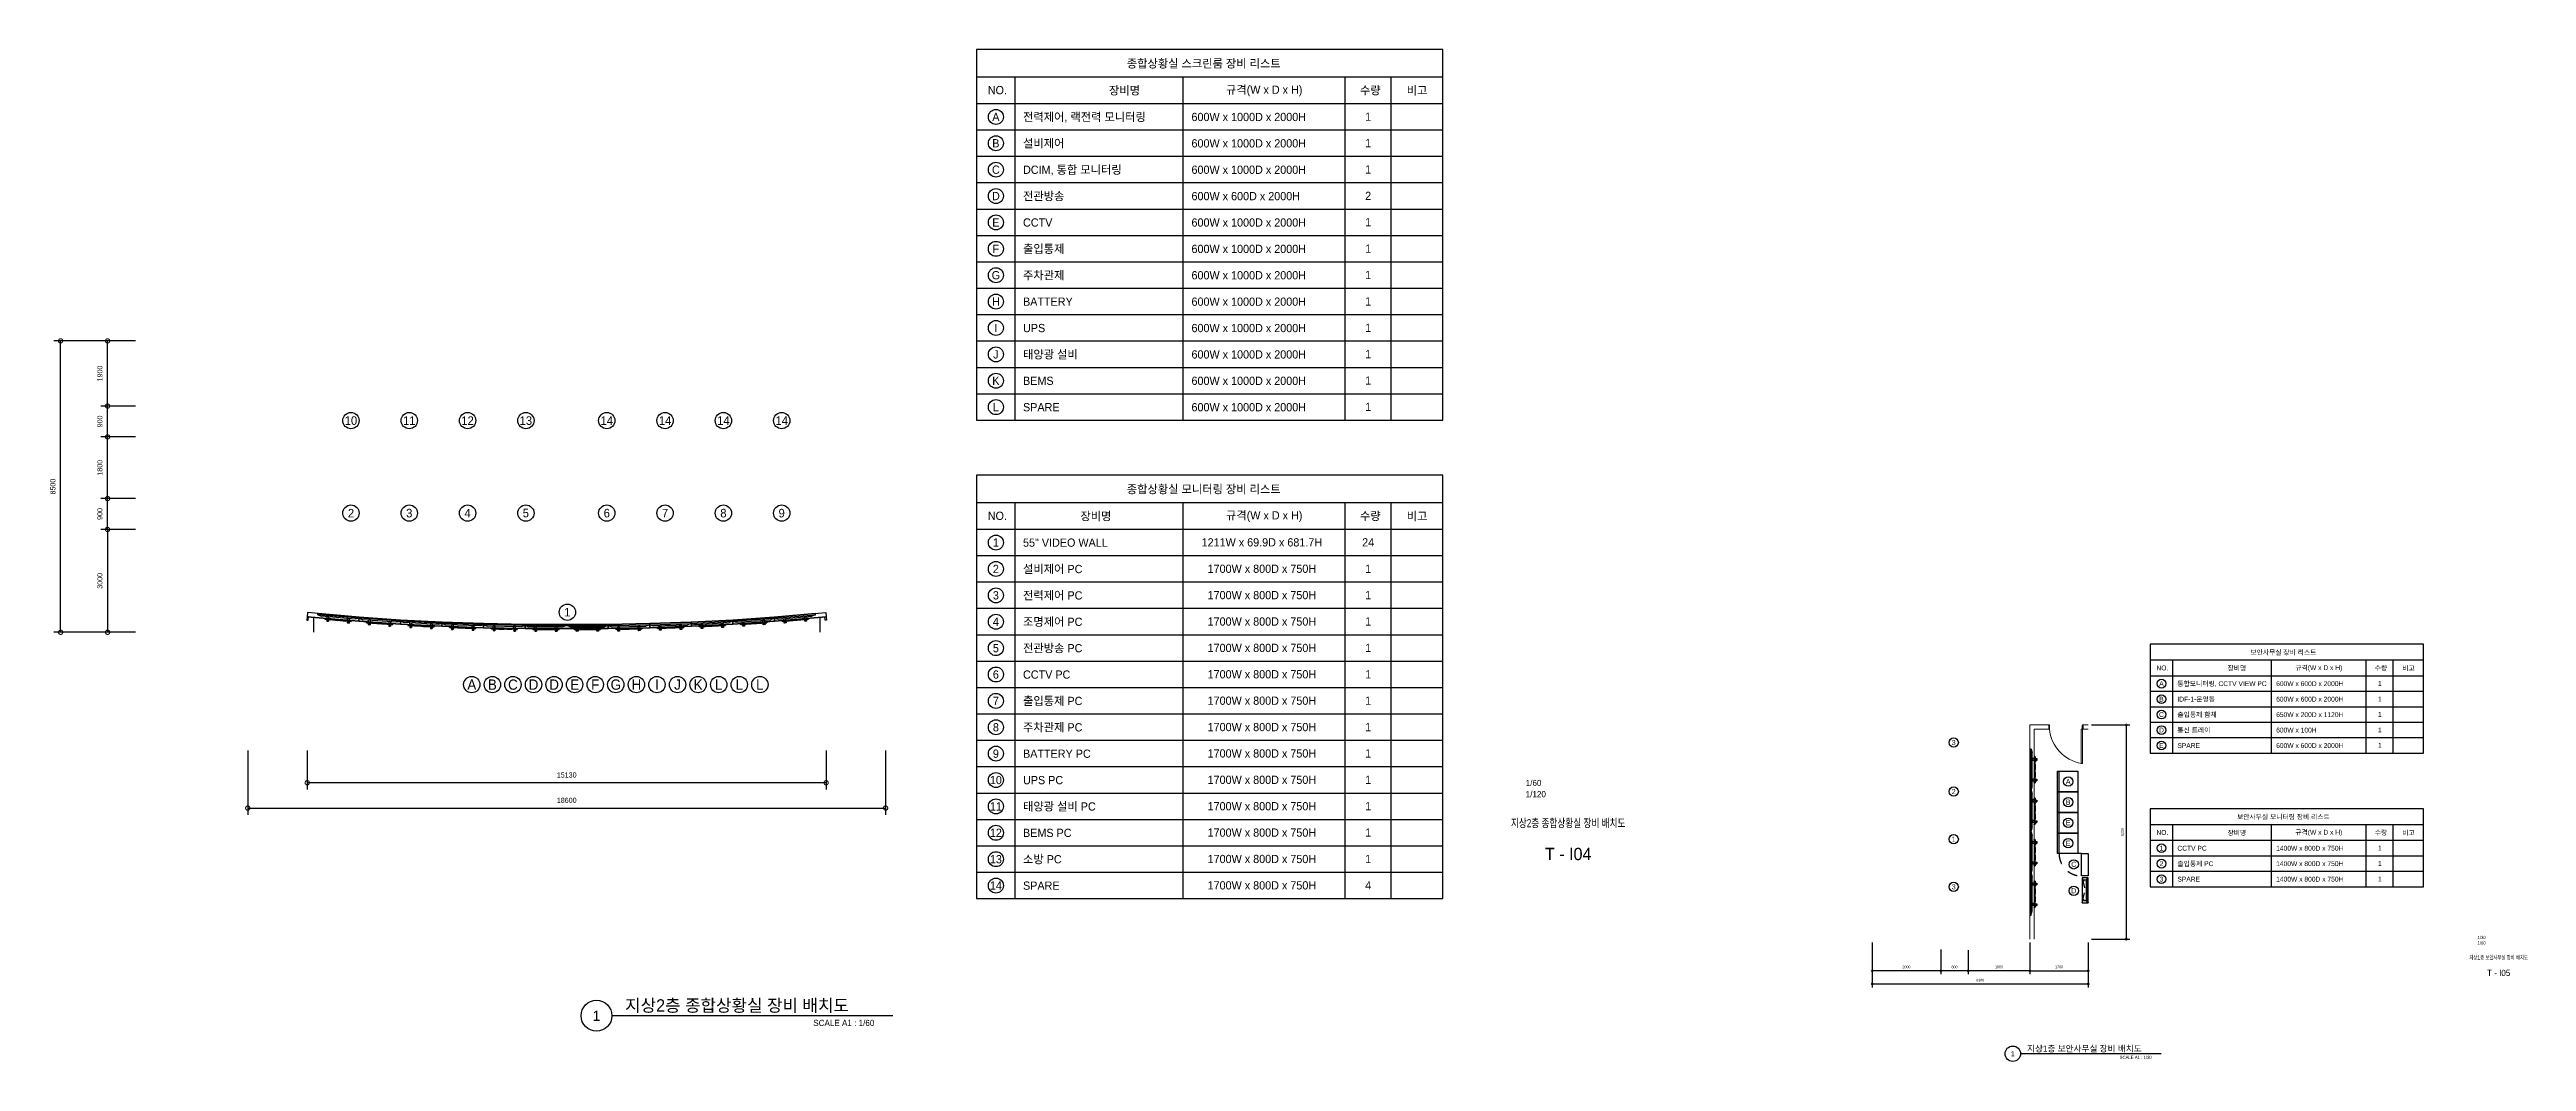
# Model space of a CAD drawing. Header units: millimetres. Extents: x 2366 to 74595, y 885 to 30406.
import ezdxf
from ezdxf.enums import TextEntityAlignment as Align

# ---------------------------------------------------------------- set-up
doc = ezdxf.new("R2010")
doc.units = ezdxf.units.MM
doc.header["$LTSCALE"] = 300
doc.linetypes.add('D1', pattern=[3, 1, -1, 1])
doc.linetypes.add('DASHED', pattern=[0.75, 0.5, -0.25])
doc.layers.get('Defpoints').update_dxf_attribs({"color": 163})
for name, color, linetype in [('------19 Communication Etc', 3, 'Continuous'), ('------30 Public Address Terminal Board', 3, 'Continuous'), ('-----20 General Symbol', 3, 'Continuous'), ('-----27 Communication Cable Tray', 2, 'Continuous'), ('-----29 Cable Schedule', 1, 'Continuous'), ('-----29 Indicator', 1, 'Continuous'), ('-----30 Text', 2, 'Continuous'), ('-----36 Dimension', 1, 'Continuous'), ('-----41 Drawing Title', 2, 'Continuous'), ('-----42 Drawing Number', 2, 'Continuous'), ('-----43 Drawing Scale', 3, 'Continuous')]:
    doc.layers.add(name, color=color, linetype=linetype)
doc.layers.add('-----31 Base Plan', color=8, linetype='Continuous', lineweight=0)
doc.styles.add('ELEC', font='Dotum.ttf')
doc.dimstyles.new('LE', dxfattribs={"dimscale": 30, "dimtxt": 3, "dimasz": 2.5, "dimexe": 2, "dimexo": 2, "dimgap": 1.5, "dimtad": 1, "dimdec": 0, "dimzin": 1, "dimdsep": 46, "dimtxsty": 'ELEC', "dimblk": 'DOTSMALL', "dimcen": 0, "dimclrd": 1, "dimclre": 1, "dimclrt": 1, "dimadec": 0, "dimazin": 0, "dimtfac": 1, "dimtdec": 0, "dimtix": 1, "dimtmove": 2, "dimatfit": 3, "dimldrblk": 'DOTSMALL', "dimfxl": 1, "dimtolj": 1, "dimtzin": 1, "dimarcsym": 0})

msp = doc.modelspace()

# ---------------------------------------------------------------- texts
at = {"layer": '-----30 Text', "style": 'ELEC'}
for s, height, p in [('종합상황실 스크린룸 장비 리스트', 240.47, (36022.9, 30003.4)), ('NO.', 240.47, (30005, 29222)), ('장비명', 240.47, (33711.8, 29216.1)), ('규격(W x D x H)', 240.47, (37786.1, 29216.1)), ('수량', 240.47, (40880.1, 29222)), ('비고', 240.47, (42244.9, 29216.1)), ('10', 250, (11155.6, 19581.7)), ('11', 250, (12855.6, 19581.7)), ('12', 250, (14555.6, 19581.7)), ('13', 250, (16255.6, 19581.7)), ('14', 250, (18615.6, 19581.7)), ('14', 250, (20315.6, 19581.7)), ('14', 250, (22015.6, 19581.7)), ('14', 250, (23715.6, 19581.7)), ('종합상황실 모니터링 장비 리스트', 240.47, (36022.9, 17585.8)), ('2', 250, (11155.6, 16881.7)), ('3', 250, (12855.6, 16881.7)), ('4', 250, (14555.6, 16881.7)), ('5', 250, (16255.6, 16881.7)), ('6', 250, (18615.6, 16881.7)), ('7', 250, (20315.6, 16881.7)), ('8', 250, (22015.6, 16881.7)), ('9', 250, (23715.6, 16881.7)), ('NO.', 240.47, (30005, 16804.4)), ('장비명', 240.47, (32878.1, 16798.5)), ('규격(W x D x H)', 240.47, (37786.1, 16798.5)), ('수량', 240.47, (40880.1, 16804.4)), ('비고', 240.47, (42244.9, 16798.5)), ('1', 250, (17465.6, 13991.7)), ('NO.', 141.01, (63976.7, 12365.8)), ('장비명', 141.01, (66150.3, 12362.4)), ('보안사무실 장비 리스트', 141.006, (67505.4, 12824)), ('규격(W x D x H)', 141.006, (68539.3, 12362.4)), ('수량', 141.01, (70353.6, 12365.8)), ('비고', 141.01, (71153.9, 12362.4)), ('A', 300, (14678.6, 11879.6)), ('B', 300, (15278.6, 11879.6)), ('C', 300, (15878.6, 11879.6)), ('D', 300, (16478.6, 11879.6)), ('D', 300, (17078.6, 11879.6)), ('E', 300, (17678.6, 11879.6)), ('F', 300, (18278.6, 11879.6)), ('G', 300, (18878.6, 11879.6)), ('H', 300, (19478.6, 11879.6)), ('I', 300, (20078.6, 11879.6)), ('J', 300, (20678.6, 11879.6)), ('K', 300, (21278.6, 11879.6)), ('L', 300, (21878.6, 11879.6)), ('L', 300, (22478.6, 11879.6)), ('L', 300, (23078.6, 11879.6)), ('보안사무실 모니터링 장비 리스트', 141.006, (67505.4, 8024)), ('NO.', 141.01, (63976.7, 7565.8)), ('장비명', 141.01, (66150.3, 7562.4)), ('규격(W x D x H)', 141.006, (68539.3, 7562.4)), ('수량', 141.01, (70353.6, 7565.8)), ('비고', 141.01, (71153.9, 7562.4))]:
    msp.add_text(s, height=height, dxfattribs=at).set_placement(p, align=Align.MIDDLE)
for s, height, p in [('A', 240.5, (29961.6, 28440.2)), ('1', 240.5, (40817.9, 28446.4)), ('B', 240.5, (29961.6, 27670.5)), ('1', 240.5, (40817.9, 27676.7)), ('C', 240.5, (29961.6, 26900.8)), ('1', 240.5, (40817.9, 26907)), ('D', 240.5, (29961.6, 26131.1)), ('2', 240.5, (40817.9, 26137.3)), ('E', 240.5, (29961.6, 25361.4)), ('1', 240.5, (40817.9, 25367.6)), ('F', 240.5, (29961.6, 24591.7)), ('1', 240.5, (40817.9, 24597.9)), ('G', 240.5, (29961.6, 23822)), ('1', 240.5, (40817.9, 23828.2)), ('H', 240.5, (29961.6, 23052.3)), ('1', 240.5, (40817.9, 23058.5)), ('I', 240.5, (29961.6, 22282.6)), ('1', 240.5, (40817.9, 22288.8)), ('J', 240.5, (29961.6, 21512.9)), ('1', 240.5, (40817.9, 21519.1)), ('K', 240.5, (29961.6, 20743.2)), ('1', 240.5, (40817.9, 20749.4)), ('L', 240.5, (29961.6, 19973.5)), ('1', 240.5, (40817.9, 19979.7)), ('1', 240.5, (29961.6, 16022.6)), ('1211W x 69.9D x 681.7H', 240.47, (37717.9, 16028.8)), ('24', 240.47, (40817.9, 16028.8)), ('2', 240.5, (29961.6, 15252.9)), ('1700W x 800D x 750H', 240.47, (37717.9, 15259.1)), ('1', 240.5, (40817.9, 15259.1)), ('3', 240.5, (29961.6, 14483.2)), ('1700W x 800D x 750H', 240.47, (37717.9, 14489.4)), ('1', 240.5, (40817.9, 14489.4)), ('4', 240.5, (29961.6, 13713.5)), ('1700W x 800D x 750H', 240.47, (37717.9, 13719.7)), ('1', 240.5, (40817.9, 13719.7)), ('5', 240.5, (29961.6, 12943.8)), ('1700W x 800D x 750H', 240.47, (37717.9, 12950)), ('1', 240.5, (40817.9, 12950)), ('6', 240.5, (29961.6, 12174.1)), ('1700W x 800D x 750H', 240.47, (37717.9, 12180.3)), ('1', 240.5, (40817.9, 12180.3)), ('A', 141, (63951.2, 11907.4)), ('1', 141, (70317.1, 11911)), ('7', 240.5, (29961.6, 11404.4)), ('1700W x 800D x 750H', 240.47, (37717.9, 11410.6)), ('1', 240.5, (40817.9, 11410.6)), ('C', 141, (63951.2, 11004.7)), ('B', 141, (63951.2, 11456.1)), ('1', 141, (70317.1, 11459.7)), ('1', 141, (70317.1, 11008.4)), ('8', 240.5, (29961.6, 10634.7)), ('1700W x 800D x 750H', 240.47, (37717.9, 10640.9)), ('1', 240.5, (40817.9, 10640.9)), ('3', 150, (57892.3, 10189.7)), ('D', 141, (63951.2, 10553.4)), ('E', 141, (63951.2, 10102.1)), ('1', 141, (70317.1, 10557)), ('1', 141, (70317.1, 10105.7)), ('9', 240.5, (29961.6, 9865)), ('1700W x 800D x 750H', 240.47, (37717.9, 9871.2)), ('1', 240.5, (40817.9, 9871.2)), ('10', 240.47, (29961.6, 9095.3)), ('1700W x 800D x 750H', 240.47, (37717.9, 9101.5)), ('1', 240.5, (40817.9, 9101.5)), ('2', 150, (57892.3, 8759.7)), ('A', 150, (61231, 9050.1)), ('11', 240.47, (29961.6, 8325.6)), ('1700W x 800D x 750H', 240.47, (37717.9, 8331.8)), ('1', 240.5, (40817.9, 8331.8)), ('B', 150, (61231, 8450.1)), ('12', 240.47, (29961.6, 7555.9)), ('1700W x 800D x 750H', 240.47, (37717.9, 7562.1)), ('1', 240.5, (40817.9, 7562.1)), ('1', 150, (57892.3, 7369.7)), ('E', 150, (61231, 7850.1)), ('E', 150, (61231, 7250.1)), ('13', 240.47, (29961.6, 6786.3)), ('1700W x 800D x 750H', 240.47, (37717.9, 6792.5)), ('1', 240.5, (40817.9, 6792.5)), ('C', 150, (61394.9, 6636)), ('2', 141, (63951.2, 6656.1)), ('1', 141, (63951.2, 7107.4)), ('1', 141, (70317.1, 7111)), ('1', 141, (70317.1, 6659.7)), ('14', 240.47, (29961.6, 6016.6)), ('1700W x 800D x 750H', 240.47, (37717.9, 6022.8)), ('4', 240.5, (40817.9, 6022.8)), ('3', 150, (57892.3, 5979.7)), ('D', 150, (61394.9, 5866)), ('3', 141, (63951.2, 6204.7)), ('1', 141, (70317.1, 6208.4))]:
    msp.add_text(s, height=height, dxfattribs=at).set_placement(p, align=Align.MIDDLE_CENTER)
for s, height, p in [('전력제어, 랙전력 모니터링', 240.47, (30753, 28318.1)), ('600W x 1000D x 2000H', 240.47, (35665.9, 28318.1)), ('설비제어', 240.47, (30753, 27548.4)), ('600W x 1000D x 2000H', 240.47, (35665.9, 27548.4)), ('DCIM, 통합 모니터링', 240.47, (30753, 26778.7)), ('600W x 1000D x 2000H', 240.47, (35665.9, 26778.7)), ('전관방송', 240.47, (30753, 26009)), ('600W x 600D x 2000H', 240.47, (35665.9, 26009)), ('CCTV', 240.47, (30753, 25239.3)), ('600W x 1000D x 2000H', 240.47, (35665.9, 25239.3)), ('출입통제', 240.47, (30753, 24469.6)), ('600W x 1000D x 2000H', 240.47, (35665.9, 24469.6)), ('주차관제', 240.47, (30753, 23699.9)), ('600W x 1000D x 2000H', 240.47, (35665.9, 23699.9)), ('BATTERY', 240.47, (30753, 22930.2)), ('600W x 1000D x 2000H', 240.47, (35665.9, 22930.2)), ('UPS', 240.47, (30753, 22160.5)), ('600W x 1000D x 2000H', 240.47, (35665.9, 22160.5)), ('태양광 설비', 240.47, (30753, 21390.8)), ('600W x 1000D x 2000H', 240.47, (35665.9, 21390.8)), ('BEMS', 240.47, (30753, 20621.1)), ('600W x 1000D x 2000H', 240.47, (35665.9, 20621.1)), ('SPARE', 240.47, (30753, 19851.4)), ('600W x 1000D x 2000H', 240.47, (35665.9, 19851.4)), ('55" VIDEO WALL', 240.47, (30753, 15900.5)), ('설비제어 PC', 240.47, (30753, 15130.8)), ('전력제어 PC', 240.47, (30753, 14361.1)), ('조명제어 PC', 240.47, (30753, 13591.4)), ('전관방송 PC', 240.47, (30753, 12821.7)), ('CCTV PC', 240.47, (30753, 12052)), ('통합모니터링, CCTV VIEW PC', 141.006, (64415.3, 11835.8)), ('600W x 600D x 2000H', 141.006, (67296.1, 11835.8)), ('출입통제 PC', 240.47, (30753, 11282.3)), ('출입통제 함체', 141.01, (64415.3, 10933.1)), ('IDF-1-운영동', 141.01, (64415.3, 11384.5)), ('600W x 600D x 2000H', 141.006, (67296.1, 11384.5)), ('650W x 200D x 1120H', 141.006, (67296.1, 10933.1)), ('주차관제 PC', 240.47, (30753, 10512.7)), ('SPARE', 141.01, (64415.3, 10030.5)), ('통신 트레이', 141.01, (64415.3, 10481.8)), ('600W x 100H', 141.006, (67296.1, 10481.8)), ('600W x 600D x 2000H', 141.006, (67296.1, 10030.5)), ('BATTERY PC', 240.47, (30753, 9743)), ('UPS PC', 240.47, (30753, 8973.3)), ('태양광 설비 PC', 240.47, (30753, 8203.6)), ('BEMS PC', 240.47, (30753, 7433.9)), ('소방 PC', 240.47, (30753, 6664.2)), ('CCTV PC', 141.01, (64415.3, 7035.8)), ('출입통제 PC', 141.01, (64415.3, 6584.5)), ('1400W x 800D x 750H', 141.006, (67296.1, 7035.8)), ('1400W x 800D x 750H', 141.006, (67296.1, 6584.5)), ('SPARE', 240.47, (30753, 5894.5)), ('SPARE', 141.01, (64415.3, 6133.1)), ('1400W x 800D x 750H', 141.006, (67296.1, 6133.1))]:
    msp.add_text(s, height=height, dxfattribs=at).set_placement(p)
at = {"layer": '-----41 Drawing Title', "style": 'ELEC', "width": 0.75}
for s, height, p in [('지상2층 종합상황실 장비 배치도', 240, (46650, 7838)), ('지상1층 보안사무실 장비 배치도', 120, (73785, 3919))]:
    msp.add_text(s, height=height, dxfattribs=at).set_placement(p, align=Align.MIDDLE_CENTER)
at = {"layer": '-----41 Drawing Title', "color": 7, "style": 'ELEC'}
for height, p in [(300, (18315.6, 2220)), (150, (59615.6, 1110))]:
    msp.add_text('1', height=height, dxfattribs=at).set_placement(p, align=Align.MIDDLE)
at = {"layer": '-----41 Drawing Title', "color": 2, "style": 'ELEC'}
for s, height, p in [('지상2층 종합상황실 장비 배치도', 360, (19149.1, 2340)), ('지상1층 보안사무실 장비 배치도', 180, (60032.3, 1170))]:
    msp.add_text(s, height=height, dxfattribs=at).set_placement(p)
at = {"layer": '-----41 Drawing Title', "style": 'ELEC'}
for s, height, p in [('SCALE A1 : 1/60', 180, (26417.4, 1920)), ('SCALE A1 : 1/30', 90, (63671, 960))]:
    msp.add_text(s, height=height, dxfattribs=at).set_placement(p, align=Align.RIGHT)
at = {"layer": '-----42 Drawing Number', "style": 'ELEC'}
for s, height, p in [('T - I04', 360, (46650, 6938)), ('T - I05', 180, (73785, 3469))]:
    msp.add_text(s, height=height, dxfattribs=at).set_placement(p, align=Align.MIDDLE_CENTER)
at = {"layer": '-----43 Drawing Scale', "style": 'ELEC'}
for s, height, p in [('1/60', 180, (45412, 8920)), ('1/120', 180, (45412, 8594)), ('1/30', 90, (73166, 4460)), ('1/60', 90, (73166, 4297))]:
    msp.add_text(s, height=height, dxfattribs=at).set_placement(p)

# ---------------------------------------------------------------- blocks, each defined once
blk = doc.blocks.new('55didt')
at = {"color": 3}
for p, q in [((5594718, -5153750), (5594828, -5153715)), ((5594718, -5153750), (5595929, -5153750)), ((5595929, -5153750), (5595819, -5153715))]:
    blk.add_line(p, q, dxfattribs=at)
at = {"color": 4, "linetype": 'Continuous'}
for p, q in [((5594941, -5153641), (5594940, -5153641)), ((5594940, -5153642), (5594941, -5153642)), ((5594941, -5153652), (5594940, -5153652)), ((5594940, -5153653), (5594941, -5153653)), ((5594941, -5153639), (5594941, -5153639)), ((5594941, -5153645), (5594941, -5153645)), ((5594941, -5153650), (5594941, -5153650)), ((5594941, -5153656), (5594941, -5153656)), ((5594942, -5153637), (5594944, -5153637)), ((5594942, -5153637), (5594942, -5153646)), ((5594942, -5153646), (5594944, -5153646)), ((5594942, -5153648), (5594944, -5153648)), ((5594942, -5153648), (5594942, -5153657)), ((5594942, -5153657), (5594944, -5153657)), ((5594944, -5153635), (5595704, -5153635)), ((5594944, -5153635), (5594944, -5153660)), ((5594946, -5153636), (5594944, -5153636)), ((5594946, -5153659), (5594944, -5153659)), ((5594946, -5153660), (5594944, -5153660)), ((5594946, -5153637), (5594946, -5153635)), ((5594948, -5153637), (5594946, -5153637)), ((5594946, -5153637), (5594946, -5153657)), ((5594946, -5153660), (5594946, -5153657)), ((5594946, -5153658), (5594946, -5153658)), ((5594948, -5153635), (5594948, -5153657)), ((5595700, -5153638), (5594948, -5153638)), ((5594948, -5153639), (5594951, -5153639)), ((5594948, -5153644), (5594951, -5153644)), ((5594948, -5153650), (5594951, -5153650)), ((5594948, -5153655), (5594951, -5153655)), ((5595700, -5153657), (5594948, -5153657)), ((5595699, -5153658), (5594949, -5153658)), ((5594949, -5153660), (5594949, -5153658)), ((5595699, -5153660), (5594949, -5153660)), ((5594952, -5153640), (5594951, -5153639)), ((5594951, -5153644), (5594951, -5153639)), ((5594952, -5153644), (5594951, -5153644)), ((5594952, -5153651), (5594951, -5153650)), ((5594951, -5153655), (5594951, -5153650)), ((5594952, -5153655), (5594951, -5153655)), ((5594952, -5153644), (5594952, -5153640)), ((5594952, -5153655), (5594952, -5153651)), ((5594989, -5153660), (5594989, -5153663)), ((5594989, -5153663), (5594989, -5153663)), ((5594989, -5153663), (5594989, -5153663)), ((5594989, -5153663), (5594989, -5153663)), ((5594989, -5153663), (5594989, -5153663)), ((5594990, -5153664), (5594990, -5153663)), ((5594990, -5153663), (5594990, -5153663)), ((5594990, -5153663), (5594990, -5153663)), ((5594990, -5153663), (5594990, -5153664)), ((5594990, -5153664), (5594990, -5153664)), ((5594990, -5153664), (5594990, -5153664)), ((5594990, -5153664), (5594990, -5153664)), ((5594991, -5153664), (5594991, -5153663)), ((5594991, -5153663), (5594991, -5153663)), ((5594993, -5153660), (5594993, -5153660)), ((5594993, -5153660), (5594993, -5153660)), ((5594994, -5153658), (5594994, -5153715)), ((5594994, -5153658), (5595053, -5153658)), ((5594994, -5153671), (5594994, -5153660)), ((5594994, -5153660), (5594994, -5153660)), ((5594994, -5153660), (5594994, -5153660)), ((5594994, -5153713), (5594994, -5153715)), ((5594994, -5153713), (5594997, -5153713)), ((5594994, -5153715), (5595053, -5153715)), ((5594995, -5153713), (5594995, -5153715)), ((5594997, -5153658), (5594997, -5153715)), ((5594997, -5153712), (5595050, -5153712)), ((5595006, -5153648), (5595006, -5153645)), ((5595042, -5153645), (5595006, -5153645)), ((5595006, -5153648), (5595006, -5153658)), ((5595006, -5153648), (5595042, -5153648)), ((5595009, -5153653), (5595006, -5153653)), ((5595009, -5153656), (5595006, -5153656)), ((5595009, -5153658), (5595009, -5153648)), ((5595020, -5153657), (5595009, -5153657)), ((5595010, -5153650), (5595010, -5153653)), ((5595010, -5153652), (5595010, -5153650)), ((5595010, -5153650), (5595038, -5153650)), ((5595010, -5153652), (5595038, -5153652)), ((5595010, -5153653), (5595038, -5153653)), ((5595011, -5153648), (5595011, -5153645)), ((5595011, -5153650), (5595011, -5153648)), ((5595012, -5153645), (5595012, -5153644)), ((5595012, -5153644), (5595012, -5153645)), ((5595018, -5153644), (5595012, -5153644)), ((5595018, -5153644), (5595012, -5153644)), ((5595012, -5153653), (5595012, -5153653)), ((5595012, -5153653), (5595018, -5153653)), ((5595013, -5153643), (5595013, -5153643)), ((5595015, -5153643), (5595015, -5153643)), ((5595015, -5153653), (5595015, -5153653)), ((5595016, -5153643), (5595016, -5153643)), ((5595017, -5153643), (5595017, -5153643)), ((5595018, -5153645), (5595018, -5153644)), ((5595018, -5153645), (5595018, -5153644)), ((5595018, -5153644), (5595018, -5153645)), ((5595030, -5153644), (5595018, -5153644)), ((5595018, -5153653), (5595018, -5153653)), ((5595019, -5153650), (5595019, -5153648)), ((5595020, -5153650), (5595020, -5153648)), ((5595020, -5153650), (5595020, -5153648)), ((5595020, -5153654), (5595020, -5153653)), ((5595020, -5153654), (5595020, -5153653)), ((5595020, -5153658), (5595020, -5153655)), ((5595020, -5153658), (5595020, -5153655)), ((5595021, -5153645), (5595021, -5153644)), ((5595021, -5153653), (5595021, -5153658)), ((5595021, -5153653), (5595021, -5153658)), ((5595027, -5153645), (5595027, -5153644)), ((5595027, -5153653), (5595027, -5153658)), ((5595027, -5153653), (5595027, -5153658)), ((5595028, -5153649), (5595028, -5153648)), ((5595028, -5153649), (5595028, -5153648)), ((5595028, -5153650), (5595028, -5153649)), ((5595028, -5153650), (5595028, -5153649)), ((5595028, -5153656), (5595028, -5153653)), ((5595028, -5153656), (5595028, -5153653)), ((5595028, -5153658), (5595028, -5153656)), ((5595028, -5153658), (5595028, -5153656)), ((5595039, -5153657), (5595028, -5153657)), ((5595029, -5153650), (5595029, -5153648)), ((5595030, -5153645), (5595030, -5153644)), ((5595030, -5153644), (5595030, -5153645)), ((5595030, -5153645), (5595030, -5153644)), ((5595036, -5153644), (5595030, -5153644)), ((5595036, -5153644), (5595030, -5153644)), ((5595030, -5153653), (5595030, -5153653)), ((5595030, -5153653), (5595036, -5153653)), ((5595031, -5153643), (5595031, -5153643)), ((5595032, -5153643), (5595032, -5153643)), ((5595033, -5153643), (5595033, -5153643)), ((5595033, -5153653), (5595033, -5153653)), ((5595034, -5153643), (5595034, -5153643)), ((5595036, -5153645), (5595036, -5153644)), ((5595036, -5153644), (5595036, -5153645)), ((5595036, -5153650), (5595036, -5153648)), ((5595036, -5153653), (5595036, -5153653)), ((5595037, -5153648), (5595037, -5153645)), ((5595038, -5153652), (5595038, -5153650)), ((5595038, -5153653), (5595038, -5153650)), ((5595039, -5153648), (5595039, -5153658)), ((5595039, -5153653), (5595042, -5153653)), ((5595039, -5153656), (5595042, -5153656)), ((5595042, -5153648), (5595042, -5153645)), ((5595042, -5153648), (5595042, -5153658)), ((5595050, -5153658), (5595050, -5153715)), ((5595053, -5153713), (5595050, -5153713)), ((5595052, -5153713), (5595052, -5153715)), ((5595053, -5153658), (5595053, -5153715)), ((5595053, -5153713), (5595053, -5153715)), ((5595054, -5153660), (5595054, -5153660)), ((5595054, -5153660), (5595054, -5153671)), ((5595055, -5153661), (5595055, -5153660)), ((5595588, -5153660), (5595588, -5153663)), ((5595589, -5153663), (5595588, -5153663)), ((5595589, -5153664), (5595589, -5153663)), ((5595589, -5153663), (5595589, -5153663)), ((5595589, -5153663), (5595589, -5153663)), ((5595590, -5153663), (5595589, -5153664)), ((5595589, -5153663), (5595589, -5153663)), ((5595589, -5153663), (5595589, -5153663)), ((5595589, -5153664), (5595589, -5153664)), ((5595589, -5153664), (5595589, -5153664)), ((5595589, -5153664), (5595589, -5153664)), ((5595590, -5153664), (5595590, -5153663)), ((5595590, -5153663), (5595590, -5153663)), ((5595590, -5153663), (5595590, -5153663)), ((5595592, -5153660), (5595592, -5153660)), ((5595593, -5153671), (5595593, -5153660)), ((5595593, -5153660), (5595593, -5153660)), ((5595593, -5153660), (5595593, -5153660)), ((5595593, -5153660), (5595593, -5153660)), ((5595594, -5153658), (5595594, -5153715)), ((5595594, -5153658), (5595653, -5153658)), ((5595594, -5153713), (5595594, -5153715)), ((5595594, -5153713), (5595597, -5153713)), ((5595594, -5153715), (5595653, -5153715)), ((5595595, -5153713), (5595595, -5153715)), ((5595597, -5153658), (5595597, -5153715)), ((5595597, -5153712), (5595650, -5153712)), ((5595605, -5153648), (5595605, -5153645)), ((5595641, -5153645), (5595605, -5153645)), ((5595605, -5153648), (5595605, -5153658)), ((5595605, -5153648), (5595641, -5153648)), ((5595608, -5153653), (5595605, -5153653)), ((5595608, -5153656), (5595605, -5153656)), ((5595608, -5153658), (5595608, -5153648)), ((5595619, -5153657), (5595608, -5153657)), ((5595609, -5153652), (5595609, -5153650)), ((5595609, -5153650), (5595637, -5153650)), ((5595609, -5153652), (5595637, -5153652)), ((5595610, -5153648), (5595610, -5153645)), ((5595610, -5153650), (5595610, -5153653)), ((5595610, -5153653), (5595637, -5153653)), ((5595611, -5153645), (5595611, -5153644)), ((5595611, -5153644), (5595611, -5153645)), ((5595617, -5153644), (5595611, -5153644)), ((5595617, -5153644), (5595611, -5153644)), ((5595611, -5153650), (5595611, -5153648)), ((5595611, -5153653), (5595611, -5153653)), ((5595611, -5153653), (5595617, -5153653)), ((5595613, -5153643), (5595613, -5153643)), ((5595614, -5153643), (5595614, -5153643)), ((5595614, -5153653), (5595614, -5153653)), ((5595615, -5153643), (5595615, -5153643)), ((5595616, -5153643), (5595616, -5153643)), ((5595617, -5153645), (5595617, -5153644)), ((5595617, -5153645), (5595617, -5153644)), ((5595617, -5153644), (5595617, -5153645)), ((5595629, -5153644), (5595617, -5153644)), ((5595617, -5153653), (5595617, -5153653)), ((5595618, -5153650), (5595618, -5153648)), ((5595619, -5153650), (5595619, -5153648)), ((5595619, -5153650), (5595619, -5153648)), ((5595619, -5153654), (5595619, -5153653)), ((5595619, -5153654), (5595619, -5153653)), ((5595619, -5153658), (5595619, -5153655)), ((5595619, -5153658), (5595619, -5153655)), ((5595620, -5153645), (5595620, -5153644)), ((5595620, -5153653), (5595620, -5153658)), ((5595620, -5153653), (5595620, -5153658)), ((5595626, -5153645), (5595626, -5153644)), ((5595626, -5153653), (5595626, -5153658)), ((5595626, -5153653), (5595626, -5153658)), ((5595628, -5153650), (5595628, -5153648)), ((5595628, -5153649), (5595628, -5153648)), ((5595628, -5153649), (5595628, -5153648)), ((5595628, -5153650), (5595628, -5153649)), ((5595628, -5153650), (5595628, -5153649)), ((5595628, -5153656), (5595628, -5153653)), ((5595628, -5153656), (5595628, -5153653)), ((5595628, -5153658), (5595628, -5153656)), ((5595628, -5153658), (5595628, -5153656)), ((5595638, -5153657), (5595628, -5153657)), ((5595629, -5153645), (5595629, -5153644)), ((5595629, -5153644), (5595629, -5153645)), ((5595629, -5153645), (5595629, -5153644)), ((5595635, -5153644), (5595629, -5153644)), ((5595635, -5153644), (5595629, -5153644)), ((5595629, -5153653), (5595629, -5153653)), ((5595629, -5153653), (5595635, -5153653)), ((5595630, -5153643), (5595630, -5153643)), ((5595632, -5153643), (5595632, -5153643)), ((5595632, -5153653), (5595632, -5153653)), ((5595633, -5153643), (5595633, -5153643)), ((5595634, -5153643), (5595634, -5153643)), ((5595635, -5153645), (5595635, -5153644)), ((5595635, -5153644), (5595635, -5153645)), ((5595635, -5153653), (5595635, -5153653)), ((5595636, -5153648), (5595636, -5153645)), ((5595636, -5153650), (5595636, -5153648)), ((5595637, -5153652), (5595637, -5153650)), ((5595637, -5153653), (5595637, -5153650)), ((5595638, -5153648), (5595638, -5153658)), ((5595638, -5153653), (5595641, -5153653)), ((5595638, -5153656), (5595641, -5153656)), ((5595641, -5153648), (5595641, -5153645)), ((5595641, -5153648), (5595641, -5153658)), ((5595650, -5153658), (5595650, -5153715)), ((5595653, -5153713), (5595650, -5153713)), ((5595652, -5153713), (5595652, -5153715)), ((5595653, -5153658), (5595653, -5153715)), ((5595653, -5153660), (5595653, -5153671)), ((5595653, -5153713), (5595653, -5153715)), ((5595654, -5153661), (5595654, -5153660)), ((5595654, -5153660), (5595654, -5153660)), ((5595696, -5153639), (5595696, -5153644)), ((5595696, -5153640), (5595696, -5153639)), ((5595700, -5153639), (5595696, -5153639)), ((5595696, -5153640), (5595696, -5153644)), ((5595696, -5153644), (5595696, -5153644)), ((5595700, -5153644), (5595696, -5153644)), ((5595696, -5153650), (5595696, -5153655)), ((5595696, -5153651), (5595696, -5153650)), ((5595700, -5153650), (5595696, -5153650)), ((5595696, -5153651), (5595696, -5153655)), ((5595696, -5153655), (5595696, -5153655)), ((5595700, -5153655), (5595696, -5153655)), ((5595699, -5153660), (5595699, -5153658)), ((5595700, -5153635), (5595700, -5153657)), ((5595700, -5153637), (5595702, -5153637)), ((5595702, -5153635), (5595702, -5153636)), ((5595702, -5153657), (5595702, -5153636)), ((5595702, -5153636), (5595704, -5153636)), ((5595702, -5153657), (5595702, -5153660)), ((5595702, -5153658), (5595702, -5153658)), ((5595702, -5153659), (5595704, -5153659)), ((5595702, -5153660), (5595704, -5153660)), ((5595704, -5153635), (5595704, -5153660)), ((5595706, -5153637), (5595704, -5153637)), ((5595706, -5153646), (5595704, -5153646)), ((5595706, -5153648), (5595704, -5153648)), ((5595706, -5153657), (5595704, -5153657)), ((5595706, -5153637), (5595706, -5153646)), ((5595706, -5153648), (5595706, -5153657)), ((5595707, -5153639), (5595707, -5153639)), ((5595708, -5153641), (5595707, -5153641)), ((5595707, -5153642), (5595708, -5153642)), ((5595707, -5153645), (5595707, -5153645)), ((5595707, -5153650), (5595707, -5153650)), ((5595708, -5153652), (5595707, -5153652)), ((5595707, -5153653), (5595708, -5153653)), ((5595707, -5153656), (5595707, -5153656))]:
    blk.add_line(p, q, dxfattribs=at)
at = {"color": 4, "linetype": 'DASHED'}
blk.add_line((5595704, -5153635), (5594944, -5153635), dxfattribs=at)
at = {"color": 3}
for points in [[(5595929, -5153750), (5595929, -5153785), (5594718, -5153785), (5594718, -5153750)], [(5594828, -5153715), (5595819, -5153715)]]:
    blk.add_lwpolyline(points, dxfattribs=at)
at = {"color": 4, "linetype": 'Continuous'}
for points in [[(5594990, -5153663), (5594990, -5153663), (5594990, -5153663), (5594989, -5153663), (5594989, -5153663)], [(5594989, -5153663), (5594989, -5153663), (5594989, -5153663)], [(5594991, -5153663), (5594991, -5153663), (5594991, -5153663), (5594990, -5153663), (5594990, -5153663)], [(5594990, -5153663), (5594990, -5153663), (5594990, -5153663)], [(5595020, -5153655), (5595019, -5153654), (5595019, -5153654)], [(5595019, -5153654), (5595019, -5153654), (5595020, -5153654)], [(5595028, -5153649), (5595028, -5153649), (5595028, -5153649)], [(5595028, -5153649), (5595028, -5153649), (5595028, -5153649)], [(5595028, -5153656), (5595028, -5153656), (5595028, -5153656)], [(5595028, -5153656), (5595028, -5153656), (5595028, -5153656)], [(5595589, -5153663), (5595589, -5153663), (5595589, -5153663), (5595589, -5153663), (5595589, -5153663)], [(5595589, -5153663), (5595589, -5153663), (5595589, -5153663)], [(5595590, -5153663), (5595590, -5153663), (5595590, -5153663), (5595590, -5153663), (5595590, -5153663)], [(5595590, -5153663), (5595590, -5153663), (5595590, -5153663)], [(5595619, -5153655), (5595619, -5153654), (5595619, -5153654)], [(5595619, -5153654), (5595619, -5153654), (5595619, -5153654)], [(5595628, -5153649), (5595628, -5153649), (5595628, -5153649)], [(5595628, -5153649), (5595628, -5153649), (5595628, -5153649)], [(5595628, -5153656), (5595628, -5153656), (5595628, -5153656)], [(5595628, -5153656), (5595628, -5153656), (5595628, -5153656)]]:
    blk.add_lwpolyline(points, dxfattribs=at)
at = {"color": 1}
for points in [[(5595049, -5153585), (5594999, -5153585), (5594999, -5153635), (5595049, -5153635), (5595049, -5153585), (5594999, -5153635), (5594999, -5153585), (5595049, -5153635)], [(5595649, -5153585), (5595599, -5153585), (5595599, -5153635), (5595649, -5153635), (5595649, -5153585), (5595599, -5153635), (5595599, -5153585), (5595649, -5153635)]]:
    blk.add_lwpolyline(points, dxfattribs=at)
at = {"color": 4, "linetype": 'Continuous'}
for centre, radius, start, end in [((5594947, -5153642), 6.98, 154.55345, 175.89345), ((5594947, -5153642), 6.98, 184.10655, 205.44655), ((5594947, -5153653), 6.98, 154.55345, 175.89345), ((5594947, -5153653), 6.98, 184.10655, 205.44655), ((5594947, -5153642), 7, 137.26789, 154.58087), ((5594947, -5153642), 6.32, 175.46564, 184.53436), ((5594947, -5153642), 7, 205.41913, 222.73211), ((5594947, -5153653), 7, 137.26789, 154.58087), ((5594947, -5153653), 6.32, 175.46564, 184.53436), ((5594947, -5153653), 7, 205.41913, 222.73211), ((5594949, -5153657), 3, 180, 270), ((5594949, -5153657), 1, 180, 270), ((5594996, -5153666), 6.06, 114.19543, 245.80457), ((5594994, -5153660), 0.3, 0, 114.19543), ((5594994, -5153671), 0.3, 245.80457, 0), ((5595010, -5153652), 0.5, 180, 270), ((5595015, -5153647), 4.35, 113.00457, 130.49266), ((5595015, -5153647), 4.35, 113.00457, 130.49266), ((5595013, -5153644), 0.5, 130.49266, 180), ((5595015, -5153647), 4.32, 96.64455, 113.16698), ((5595015, -5153647), 4, 82.82656, 97.17344), ((5595015, -5153647), 4.32, 66.83302, 83.35545), ((5595015, -5153647), 4.35, 49.50734, 66.99543), ((5595018, -5153644), 0.5, 0, 49.50734), ((5595033, -5153647), 4.35, 113.00457, 130.49266), ((5595033, -5153647), 4.35, 113.00457, 130.49266), ((5595030, -5153644), 0.5, 130.49266, 180), ((5595033, -5153647), 4.32, 96.64455, 113.16698), ((5595033, -5153647), 4, 82.82656, 97.17344), ((5595033, -5153647), 4.32, 66.83302, 83.35545), ((5595033, -5153647), 4.35, 49.50734, 66.99543), ((5595035, -5153644), 0.5, 0, 49.50734), ((5595038, -5153652), 0.5, 270, 0), ((5595054, -5153660), 0.3, 65.80457, 180), ((5595054, -5153671), 0.3, 180, 294.19543), ((5595051, -5153666), 6.06, 294.19543, 65.80457), ((5595596, -5153666), 6.06, 114.19543, 245.80457), ((5595593, -5153660), 0.3, 0, 114.19543), ((5595593, -5153671), 0.3, 245.80457, 0), ((5595610, -5153652), 0.5, 180, 270), ((5595614, -5153647), 4.35, 113.00457, 130.49266), ((5595614, -5153647), 4.35, 113.00457, 130.49266), ((5595612, -5153644), 0.5, 130.49266, 180), ((5595614, -5153647), 4.32, 96.64455, 113.16698), ((5595614, -5153647), 4, 82.82656, 97.17344), ((5595614, -5153647), 4.32, 66.83302, 83.35545), ((5595614, -5153647), 4.35, 49.50734, 66.99543), ((5595617, -5153644), 0.5, 0, 49.50734), ((5595632, -5153647), 4.35, 113.00457, 130.49266), ((5595632, -5153647), 4.35, 113.00457, 130.49266), ((5595630, -5153644), 0.5, 130.49266, 180), ((5595632, -5153647), 4.32, 96.64455, 113.16698), ((5595632, -5153647), 4, 82.82656, 97.17344), ((5595632, -5153647), 4.32, 66.83302, 83.35545), ((5595632, -5153647), 4.35, 49.50734, 66.99543), ((5595635, -5153644), 0.5, 0, 49.50734), ((5595637, -5153652), 0.5, 270, 0), ((5595651, -5153666), 6.06, 294.19543, 65.80457), ((5595653, -5153660), 0.3, 65.80457, 180), ((5595653, -5153671), 0.3, 180, 294.19543), ((5595699, -5153657), 3, 270, 0), ((5595699, -5153657), 1, 270, 0), ((5595701, -5153642), 7, 25.41913, 42.73211), ((5595701, -5153642), 7, 317.26789, 334.58087), ((5595701, -5153653), 7, 25.41913, 42.73211), ((5595701, -5153653), 7, 317.26789, 334.58087), ((5595701, -5153642), 6.98, 4.10655, 25.44655), ((5595701, -5153642), 6.32, 355.46564, 4.53436), ((5595701, -5153642), 6.98, 334.55345, 355.89345), ((5595701, -5153653), 6.98, 4.10655, 25.44655), ((5595701, -5153653), 6.32, 355.46564, 4.53436), ((5595701, -5153653), 6.98, 334.55345, 355.89345)]:
    blk.add_arc(centre, radius, start, end, dxfattribs=at)
for points, knots in [([(5594989, -5153663), (5594990, -5153663), (5594990, -5153663), (5594990, -5153663), (5594990, -5153662), (5594990, -5153662), (5594990, -5153661), (5594990, -5153661), (5594990, -5153660), (5594990, -5153660)], [0, 0, 0, 0, 0.062991, 0.155196, 0.272175, 0.408158, 0.556392, 0.709504, 1, 1, 1, 1]), ([(5594989, -5153663), (5594989, -5153662), (5594990, -5153662), (5594990, -5153661), (5594990, -5153660), (5594990, -5153660)], [0, 0, 0, 0, 0.217256, 0.472293, 1, 1, 1, 1]), ([(5594989, -5153663), (5594989, -5153663), (5594989, -5153663), (5594989, -5153663), (5594989, -5153663)], [0, 0, 0, 0, 0.414152, 1, 1, 1, 1]), ([(5594989, -5153663), (5594989, -5153663), (5594989, -5153663), (5594989, -5153663), (5594989, -5153663), (5594989, -5153663), (5594989, -5153663)], [0, 0, 0, 0, 0.13055, 0.340733, 0.630929, 1, 1, 1, 1]), ([(5594989, -5153663), (5594989, -5153663), (5594989, -5153663), (5594989, -5153663), (5594989, -5153663)], [0, 0, 0, 0, 0.417745, 1, 1, 1, 1]), ([(5594990, -5153663), (5594990, -5153663), (5594990, -5153663), (5594991, -5153663), (5594991, -5153663), (5594991, -5153663), (5594991, -5153662), (5594991, -5153662), (5594991, -5153661), (5594991, -5153661), (5594991, -5153660), (5594991, -5153660), (5594991, -5153660)], [0, 0, 0, 0, 0.019445, 0.04789, 0.085064, 0.130476, 0.243399, 0.380288, 0.533324, 0.693737, 0.852328, 1, 1, 1, 1]), ([(5594990, -5153664), (5594990, -5153664), (5594990, -5153664), (5594990, -5153664), (5594990, -5153664), (5594990, -5153664), (5594990, -5153663), (5594990, -5153663), (5594990, -5153663), (5594990, -5153663), (5594990, -5153662), (5594990, -5153662), (5594990, -5153661), (5594990, -5153660), (5594990, -5153660), (5594990, -5153660)], [0, 0, 0, 0, 0.005568, 0.013453, 0.036311, 0.068471, 0.10956, 0.159022, 0.216192, 0.280272, 0.350382, 0.504702, 0.670582, 0.8388, 1, 1, 1, 1]), ([(5594990, -5153663), (5594990, -5153663), (5594990, -5153663), (5594990, -5153663), (5594990, -5153663), (5594990, -5153663), (5594990, -5153663), (5594990, -5153663), (5594990, -5153663), (5594990, -5153663), (5594990, -5153663), (5594990, -5153663), (5594990, -5153662), (5594990, -5153662), (5594990, -5153662), (5594990, -5153662), (5594990, -5153661), (5594990, -5153661), (5594990, -5153660), (5594990, -5153660), (5594990, -5153660)], [0, 0, 0, 0, 0.004634, 0.00625, 0.007768, 0.011834, 0.018412, 0.027848, 0.040204, 0.073611, 0.11819, 0.173164, 0.237509, 0.310033, 0.389355, 0.473982, 0.562303, 0.652645, 0.832518, 1, 1, 1, 1]), ([(5594990, -5153660), (5594990, -5153660), (5594990, -5153661), (5594990, -5153662), (5594990, -5153663), (5594990, -5153663), (5594990, -5153663), (5594990, -5153664), (5594990, -5153664)], [0, 0, 0, 0, 0.297576, 0.595258, 0.728319, 0.843181, 0.935011, 1, 1, 1, 1]), ([(5594990, -5153664), (5594990, -5153664), (5594990, -5153664), (5594990, -5153664), (5594990, -5153664), (5594990, -5153664), (5594990, -5153664), (5594990, -5153664)], [0, 0, 0, 0, 0.412199, 0.713319, 0.822487, 0.904839, 1, 1, 1, 1]), ([(5594991, -5153660), (5594991, -5153660), (5594991, -5153661), (5594991, -5153662), (5594991, -5153663)], [0, 0, 0, 0, 0.509213, 1, 1, 1, 1]), ([(5594991, -5153663), (5594991, -5153662), (5594991, -5153661), (5594991, -5153660), (5594991, -5153660)], [0, 0, 0, 0, 0.482075, 1, 1, 1, 1]), ([(5594991, -5153663), (5594991, -5153663), (5594991, -5153663), (5594991, -5153663), (5594991, -5153663), (5594991, -5153663), (5594991, -5153663), (5594991, -5153663), (5594991, -5153663), (5594991, -5153663), (5594991, -5153663), (5594991, -5153663), (5594991, -5153662), (5594991, -5153662), (5594991, -5153662), (5594991, -5153662), (5594991, -5153661), (5594991, -5153661), (5594991, -5153660), (5594991, -5153660), (5594991, -5153660)], [0, 0, 0, 0, 0.004638, 0.006255, 0.007774, 0.01184, 0.018411, 0.027838, 0.04019, 0.073574, 0.118136, 0.173083, 0.237407, 0.309908, 0.389212, 0.473828, 0.562144, 0.652492, 0.832412, 1, 1, 1, 1]), ([(5594992, -5153660), (5594992, -5153660), (5594992, -5153660), (5594992, -5153661), (5594992, -5153661)], [0, 0, 0, 0, 0.240334, 1, 1, 1, 1]), ([(5594992, -5153661), (5594992, -5153661), (5594992, -5153661), (5594992, -5153660), (5594992, -5153660)], [0, 0, 0, 0, 0.255022, 1, 1, 1, 1]), ([(5594992, -5153662), (5594992, -5153662), (5594992, -5153661), (5594992, -5153660), (5594992, -5153660)], [0, 0, 0, 0, 0.245853, 1, 1, 1, 1]), ([(5594992, -5153662), (5594992, -5153662), (5594992, -5153661), (5594992, -5153660), (5594992, -5153660)], [0, 0, 0, 0, 0.251783, 1, 1, 1, 1]), ([(5594993, -5153661), (5594993, -5153661), (5594993, -5153660), (5594993, -5153660), (5594993, -5153660)], [0, 0, 0, 0, 0.261493, 1, 1, 1, 1]), ([(5594993, -5153661), (5594993, -5153661), (5594993, -5153660), (5594993, -5153660), (5594993, -5153660)], [0, 0, 0, 0, 0.261636, 1, 1, 1, 1]), ([(5595012, -5153653), (5595012, -5153653), (5595012, -5153653), (5595013, -5153653), (5595013, -5153653), (5595013, -5153653), (5595014, -5153653)], [0, 0, 0, 0, 0.251418, 0.50175, 0.75115, 1, 1, 1, 1]), ([(5595014, -5153653), (5595014, -5153653), (5595014, -5153653), (5595014, -5153653), (5595015, -5153653), (5595015, -5153653), (5595015, -5153653)], [0, 0, 0, 0, 0.248851, 0.49825, 0.748582, 1, 1, 1, 1]), ([(5595015, -5153653), (5595015, -5153653), (5595015, -5153653), (5595016, -5153653), (5595016, -5153653), (5595016, -5153653), (5595017, -5153653)], [0, 0, 0, 0, 0.251418, 0.50175, 0.75115, 1, 1, 1, 1]), ([(5595017, -5153653), (5595017, -5153653), (5595017, -5153653), (5595017, -5153653), (5595018, -5153653), (5595018, -5153653), (5595018, -5153653)], [0, 0, 0, 0, 0.248851, 0.49825, 0.748582, 1, 1, 1, 1]), ([(5595030, -5153653), (5595030, -5153653), (5595030, -5153653), (5595031, -5153653), (5595031, -5153653), (5595031, -5153653), (5595031, -5153653)], [0, 0, 0, 0, 0.251418, 0.50175, 0.75115, 1, 1, 1, 1]), ([(5595031, -5153653), (5595031, -5153653), (5595032, -5153653), (5595032, -5153653), (5595032, -5153653), (5595033, -5153653), (5595033, -5153653)], [0, 0, 0, 0, 0.248851, 0.49825, 0.748582, 1, 1, 1, 1]), ([(5595033, -5153653), (5595033, -5153653), (5595033, -5153653), (5595034, -5153653), (5595034, -5153653), (5595034, -5153653), (5595034, -5153653)], [0, 0, 0, 0, 0.251418, 0.50175, 0.75115, 1, 1, 1, 1]), ([(5595034, -5153653), (5595034, -5153653), (5595035, -5153653), (5595035, -5153653), (5595035, -5153653), (5595036, -5153653), (5595036, -5153653)], [0, 0, 0, 0, 0.248851, 0.49825, 0.748582, 1, 1, 1, 1]), ([(5595589, -5153663), (5595589, -5153663), (5595589, -5153663), (5595589, -5153663), (5595589, -5153662), (5595589, -5153662), (5595589, -5153661), (5595589, -5153661), (5595589, -5153660), (5595589, -5153660)], [0, 0, 0, 0, 0.062991, 0.155196, 0.272175, 0.408158, 0.556392, 0.709504, 1, 1, 1, 1]), ([(5595589, -5153664), (5595589, -5153664), (5595589, -5153664), (5595589, -5153664), (5595589, -5153664), (5595589, -5153664), (5595589, -5153663), (5595589, -5153663), (5595589, -5153663), (5595589, -5153663), (5595589, -5153662), (5595590, -5153662), (5595590, -5153661), (5595590, -5153660), (5595590, -5153660), (5595590, -5153660)], [0, 0, 0, 0, 0.005568, 0.013453, 0.036311, 0.068471, 0.10956, 0.159022, 0.216192, 0.280272, 0.350382, 0.504702, 0.670582, 0.8388, 1, 1, 1, 1]), ([(5595589, -5153663), (5595589, -5153663), (5595589, -5153663), (5595589, -5153663), (5595589, -5153663), (5595589, -5153663), (5595589, -5153663), (5595589, -5153663), (5595589, -5153663), (5595589, -5153663), (5595589, -5153663), (5595589, -5153663), (5595589, -5153662), (5595589, -5153662), (5595589, -5153662), (5595589, -5153662), (5595589, -5153661), (5595589, -5153661), (5595589, -5153660), (5595589, -5153660), (5595589, -5153660)], [0, 0, 0, 0, 0.004634, 0.00625, 0.007768, 0.011834, 0.018412, 0.027848, 0.040204, 0.073611, 0.11819, 0.173164, 0.237509, 0.310033, 0.389355, 0.473982, 0.562303, 0.652645, 0.832518, 1, 1, 1, 1]), ([(5595590, -5153660), (5595589, -5153660), (5595589, -5153661), (5595589, -5153662), (5595589, -5153663), (5595589, -5153663), (5595589, -5153663), (5595589, -5153664), (5595589, -5153664)], [0, 0, 0, 0, 0.297576, 0.595258, 0.728319, 0.843181, 0.935011, 1, 1, 1, 1]), ([(5595589, -5153663), (5595589, -5153662), (5595589, -5153662), (5595589, -5153661), (5595589, -5153660), (5595589, -5153660)], [0, 0, 0, 0, 0.217256, 0.472293, 1, 1, 1, 1]), ([(5595589, -5153663), (5595589, -5153663), (5595589, -5153663), (5595589, -5153663), (5595589, -5153663)], [0, 0, 0, 0, 0.414152, 1, 1, 1, 1]), ([(5595589, -5153663), (5595589, -5153663), (5595589, -5153663), (5595589, -5153663), (5595589, -5153663), (5595589, -5153663), (5595589, -5153663)], [0, 0, 0, 0, 0.13055, 0.340733, 0.630929, 1, 1, 1, 1]), ([(5595589, -5153663), (5595589, -5153663), (5595589, -5153663), (5595589, -5153663), (5595589, -5153663)], [0, 0, 0, 0, 0.417745, 1, 1, 1, 1]), ([(5595589, -5153664), (5595589, -5153664), (5595589, -5153664), (5595589, -5153664), (5595589, -5153664), (5595589, -5153664), (5595589, -5153664), (5595589, -5153664)], [0, 0, 0, 0, 0.412199, 0.713319, 0.822487, 0.904839, 1, 1, 1, 1]), ([(5595591, -5153660), (5595591, -5153660), (5595591, -5153661), (5595591, -5153662), (5595590, -5153663)], [0, 0, 0, 0, 0.509213, 1, 1, 1, 1]), ([(5595590, -5153663), (5595590, -5153662), (5595590, -5153661), (5595590, -5153660), (5595591, -5153660)], [0, 0, 0, 0, 0.482075, 1, 1, 1, 1]), ([(5595590, -5153663), (5595590, -5153663), (5595590, -5153663), (5595590, -5153663), (5595590, -5153663), (5595590, -5153663), (5595590, -5153662), (5595590, -5153662), (5595590, -5153661), (5595590, -5153661), (5595590, -5153660), (5595590, -5153660), (5595590, -5153660)], [0, 0, 0, 0, 0.019445, 0.04789, 0.085064, 0.130476, 0.243399, 0.380288, 0.533324, 0.693737, 0.852328, 1, 1, 1, 1]), ([(5595590, -5153663), (5595590, -5153663), (5595590, -5153663), (5595590, -5153663), (5595590, -5153663), (5595590, -5153663), (5595590, -5153663), (5595590, -5153663), (5595590, -5153663), (5595590, -5153663), (5595590, -5153663), (5595590, -5153663), (5595590, -5153662), (5595590, -5153662), (5595590, -5153662), (5595590, -5153662), (5595590, -5153661), (5595590, -5153661), (5595590, -5153660), (5595590, -5153660), (5595590, -5153660)], [0, 0, 0, 0, 0.004638, 0.006255, 0.007774, 0.01184, 0.018411, 0.027838, 0.04019, 0.073574, 0.118136, 0.173083, 0.237407, 0.309908, 0.389212, 0.473828, 0.562144, 0.652492, 0.832412, 1, 1, 1, 1]), ([(5595591, -5153661), (5595591, -5153661), (5595591, -5153661), (5595591, -5153660), (5595592, -5153660)], [0, 0, 0, 0, 0.255022, 1, 1, 1, 1]), ([(5595591, -5153662), (5595591, -5153662), (5595591, -5153661), (5595591, -5153660), (5595591, -5153660)], [0, 0, 0, 0, 0.245853, 1, 1, 1, 1]), ([(5595591, -5153662), (5595591, -5153662), (5595591, -5153661), (5595591, -5153660), (5595591, -5153660)], [0, 0, 0, 0, 0.251783, 1, 1, 1, 1]), ([(5595592, -5153660), (5595592, -5153660), (5595592, -5153660), (5595592, -5153661), (5595592, -5153661)], [0, 0, 0, 0, 0.240334, 1, 1, 1, 1]), ([(5595592, -5153661), (5595592, -5153661), (5595592, -5153660), (5595592, -5153660), (5595592, -5153660)], [0, 0, 0, 0, 0.261493, 1, 1, 1, 1]), ([(5595592, -5153661), (5595592, -5153661), (5595592, -5153660), (5595592, -5153660), (5595592, -5153660)], [0, 0, 0, 0, 0.261636, 1, 1, 1, 1]), ([(5595611, -5153653), (5595611, -5153653), (5595612, -5153653), (5595612, -5153653), (5595612, -5153653), (5595613, -5153653), (5595613, -5153653)], [0, 0, 0, 0, 0.251418, 0.50175, 0.75115, 1, 1, 1, 1]), ([(5595613, -5153653), (5595613, -5153653), (5595613, -5153653), (5595614, -5153653), (5595614, -5153653), (5595614, -5153653), (5595614, -5153653)], [0, 0, 0, 0, 0.248851, 0.49825, 0.748582, 1, 1, 1, 1]), ([(5595614, -5153653), (5595614, -5153653), (5595615, -5153653), (5595615, -5153653), (5595615, -5153653), (5595616, -5153653), (5595616, -5153653)], [0, 0, 0, 0, 0.251418, 0.50175, 0.75115, 1, 1, 1, 1]), ([(5595616, -5153653), (5595616, -5153653), (5595616, -5153653), (5595617, -5153653), (5595617, -5153653), (5595617, -5153653), (5595617, -5153653)], [0, 0, 0, 0, 0.248851, 0.49825, 0.748582, 1, 1, 1, 1]), ([(5595629, -5153653), (5595629, -5153653), (5595629, -5153653), (5595630, -5153653), (5595630, -5153653), (5595630, -5153653), (5595631, -5153653)], [0, 0, 0, 0, 0.251418, 0.50175, 0.75115, 1, 1, 1, 1]), ([(5595631, -5153653), (5595631, -5153653), (5595631, -5153653), (5595631, -5153653), (5595632, -5153653), (5595632, -5153653), (5595632, -5153653)], [0, 0, 0, 0, 0.248851, 0.49825, 0.748582, 1, 1, 1, 1]), ([(5595632, -5153653), (5595632, -5153653), (5595632, -5153653), (5595633, -5153653), (5595633, -5153653), (5595633, -5153653), (5595634, -5153653)], [0, 0, 0, 0, 0.251418, 0.50175, 0.75115, 1, 1, 1, 1]), ([(5595634, -5153653), (5595634, -5153653), (5595634, -5153653), (5595634, -5153653), (5595635, -5153653), (5595635, -5153653), (5595635, -5153653)], [0, 0, 0, 0, 0.248851, 0.49825, 0.748582, 1, 1, 1, 1])]:
    blk.add_open_spline(points, degree=3, knots=knots, dxfattribs=at)
for points in [[(5594990, -5153663), (5594990, -5153663), (5594990, -5153663), (5594990, -5153663)], [(5594990, -5153663), (5594990, -5153663), (5594990, -5153663), (5594990, -5153663)], [(5595590, -5153663), (5595590, -5153663), (5595590, -5153663), (5595590, -5153663)], [(5595590, -5153663), (5595590, -5153663), (5595590, -5153663), (5595590, -5153663)]]:
    blk.add_open_spline(points, degree=3, dxfattribs=at)
blk = doc.blocks.new('_DotSmall')
at = {"color": 0, "linetype": 'ByBlock', "const_width": 0.5}
blk.add_lwpolyline([(-0.0625, 0, 1), (0.0625, 0, 1)], format="xyb", close=True, dxfattribs=at)
blk = doc.blocks.new('*D5')
at = {"layer": '-----36 Dimension', "color": 1, "lineweight": -2, "transparency": 16777216}
for p, q in [((8146, 9956), (8146, 8078)), ((26746, 9956), (26746, 8078)), ((8146, 8278), (26746, 8278))]:
    blk.add_line(p, q, dxfattribs=at)
at = {"layer": 'Defpoints', "color": 0, "transparency": 16777216}
for p in [(8146, 10156), (26746, 10156), (26746, 8278)]:
    blk.add_point(p, dxfattribs=at)
at = {"layer": '-----36 Dimension', "color": 1, "lineweight": -2, "transparency": 16777216, "xscale": 250, "yscale": 250, "zscale": 250, "rotation": 180}
blk.add_blockref('_DotSmall', (8146, 8278), dxfattribs=at)
at = {"layer": '-----36 Dimension', "color": 1, "lineweight": -2, "transparency": 16777216, "xscale": 250, "yscale": 250, "zscale": 250}
blk.add_blockref('_DotSmall', (26746, 8278), dxfattribs=at)
at = {"layer": '-----36 Dimension', "color": 1, "transparency": 16777216, "insert": (17446, 8503), "char_height": 150, "attachment_point": 5, "style": 'ELEC'}
blk.add_mtext('\\A1;18600', dxfattribs=at)
blk = doc.blocks.new('*D6')
at = {"layer": '-----36 Dimension', "color": 1, "lineweight": -2, "transparency": 16777216}
for p, q in [((9880, 9956), (9880, 8817)), ((25011, 9956), (25011, 8817)), ((25011, 9017), (9880, 9017))]:
    blk.add_line(p, q, dxfattribs=at)
at = {"layer": 'Defpoints', "color": 0, "transparency": 16777216}
for p in [(9880, 10156), (25011, 10156), (9880, 9017)]:
    blk.add_point(p, dxfattribs=at)
at = {"layer": '-----36 Dimension', "color": 1, "lineweight": -2, "transparency": 16777216, "xscale": 250, "yscale": 250, "zscale": 250, "rotation": 180}
blk.add_blockref('_DotSmall', (9880, 9017), dxfattribs=at)
at = {"layer": '-----36 Dimension', "color": 1, "lineweight": -2, "transparency": 16777216, "xscale": 250, "yscale": 250, "zscale": 250}
blk.add_blockref('_DotSmall', (25011, 9017), dxfattribs=at)
at = {"layer": '-----36 Dimension', "color": 1, "transparency": 16777216, "insert": (17446, 9242), "char_height": 150, "attachment_point": 5, "style": 'ELEC'}
blk.add_mtext('\\A1;15130', dxfattribs=at)
blk = doc.blocks.new('*D7')
at = {"layer": '-----36 Dimension', "color": 1, "lineweight": -2, "transparency": 16777216}
for p, q in [((4874, 16406), (3858, 16406)), ((4058, 16406), (4058, 13406)), ((4874, 13406), (3858, 13406))]:
    blk.add_line(p, q, dxfattribs=at)
at = {"layer": 'Defpoints', "color": 0, "transparency": 16777216}
for p in [(5074, 16406), (4058, 13406), (5074, 13406)]:
    blk.add_point(p, dxfattribs=at)
at = {"layer": '-----36 Dimension', "color": 1, "lineweight": -2, "transparency": 16777216, "xscale": 250, "yscale": 250, "zscale": 250}
for p, rotation in [((4058, 16406), 90), ((4058, 13406), 270)]:
    blk.add_blockref('_DotSmall', p, dxfattribs=dict(at, rotation=rotation))
at = {"layer": '-----36 Dimension', "color": 1, "transparency": 16777216, "insert": (3833, 14906), "char_height": 150, "attachment_point": 5, "rotation": 90, "style": 'ELEC'}
blk.add_mtext('\\A1;3000', dxfattribs=at)
blk = doc.blocks.new('*D8')
at = {"layer": '-----36 Dimension', "color": 1, "lineweight": -2, "transparency": 16777216}
for p, q in [((4874, 17306), (3858, 17306)), ((4058, 16406), (4058, 17306)), ((4874, 16406), (3858, 16406))]:
    blk.add_line(p, q, dxfattribs=at)
at = {"layer": 'Defpoints', "color": 0, "transparency": 16777216}
for p in [(4058, 17306), (5074, 17306), (5074, 16406)]:
    blk.add_point(p, dxfattribs=at)
at = {"layer": '-----36 Dimension', "color": 1, "lineweight": -2, "transparency": 16777216, "xscale": 250, "yscale": 250, "zscale": 250}
for p, rotation in [((4058, 17306), 90), ((4058, 16406), 270)]:
    blk.add_blockref('_DotSmall', p, dxfattribs=dict(at, rotation=rotation))
at = {"layer": '-----36 Dimension', "color": 1, "transparency": 16777216, "insert": (3833, 16856), "char_height": 150, "attachment_point": 5, "rotation": 90, "style": 'ELEC'}
blk.add_mtext('\\A1;900', dxfattribs=at)
blk = doc.blocks.new('*D9')
at = {"layer": '-----36 Dimension', "color": 1, "lineweight": -2, "transparency": 16777216}
for p, q in [((4874, 19106), (3858, 19106)), ((4058, 17306), (4058, 19106)), ((4874, 17306), (3858, 17306))]:
    blk.add_line(p, q, dxfattribs=at)
at = {"layer": 'Defpoints', "color": 0, "transparency": 16777216}
for p in [(4058, 19106), (5074, 19106), (5074, 17306)]:
    blk.add_point(p, dxfattribs=at)
at = {"layer": '-----36 Dimension', "color": 1, "lineweight": -2, "transparency": 16777216, "xscale": 250, "yscale": 250, "zscale": 250}
for p, rotation in [((4058, 19106), 90), ((4058, 17306), 270)]:
    blk.add_blockref('_DotSmall', p, dxfattribs=dict(at, rotation=rotation))
at = {"layer": '-----36 Dimension', "color": 1, "transparency": 16777216, "insert": (3833, 18206), "char_height": 150, "attachment_point": 5, "rotation": 90, "style": 'ELEC'}
blk.add_mtext('\\A1;1800', dxfattribs=at)
blk = doc.blocks.new('*D10')
at = {"layer": '-----36 Dimension', "color": 1, "lineweight": -2, "transparency": 16777216}
for p, q in [((4874, 20006), (3858, 20006)), ((4058, 19106), (4058, 20006)), ((4874, 19106), (3858, 19106))]:
    blk.add_line(p, q, dxfattribs=at)
at = {"layer": 'Defpoints', "color": 0, "transparency": 16777216}
for p in [(4058, 20006), (5074, 20006), (5074, 19106)]:
    blk.add_point(p, dxfattribs=at)
at = {"layer": '-----36 Dimension', "color": 1, "lineweight": -2, "transparency": 16777216, "xscale": 250, "yscale": 250, "zscale": 250}
for p, rotation in [((4058, 20006), 90), ((4058, 19106), 270)]:
    blk.add_blockref('_DotSmall', p, dxfattribs=dict(at, rotation=rotation))
at = {"layer": '-----36 Dimension', "color": 1, "transparency": 16777216, "insert": (3833, 19556), "char_height": 150, "attachment_point": 5, "rotation": 90, "style": 'ELEC'}
blk.add_mtext('\\A1;900', dxfattribs=at)
blk = doc.blocks.new('*D11')
at = {"layer": '-----36 Dimension', "color": 1, "lineweight": -2, "transparency": 16777216}
for p, q in [((4814, 21906), (3858, 21906)), ((4058, 20006), (4058, 21906)), ((4874, 20006), (3858, 20006))]:
    blk.add_line(p, q, dxfattribs=at)
at = {"layer": 'Defpoints', "color": 0, "transparency": 16777216}
for p in [(4058, 21906), (5014, 21906), (5074, 20006)]:
    blk.add_point(p, dxfattribs=at)
at = {"layer": '-----36 Dimension', "color": 1, "lineweight": -2, "transparency": 16777216, "xscale": 250, "yscale": 250, "zscale": 250}
for p, rotation in [((4058, 21906), 90), ((4058, 20006), 270)]:
    blk.add_blockref('_DotSmall', p, dxfattribs=dict(at, rotation=rotation))
at = {"layer": '-----36 Dimension', "color": 1, "transparency": 16777216, "insert": (3833, 20956), "char_height": 150, "attachment_point": 5, "rotation": 90, "style": 'ELEC'}
blk.add_mtext('\\A1;1900', dxfattribs=at)
blk = doc.blocks.new('*D12')
at = {"layer": '-----36 Dimension', "color": 1, "lineweight": -2, "transparency": 16777216}
for p, q in [((4874, 21906), (2489, 21906)), ((2689, 13406), (2689, 21906)), ((4874, 13406), (2489, 13406))]:
    blk.add_line(p, q, dxfattribs=at)
at = {"layer": 'Defpoints', "color": 0, "transparency": 16777216}
for p in [(2689, 21906), (5074, 21906), (5074, 13406)]:
    blk.add_point(p, dxfattribs=at)
at = {"layer": '-----36 Dimension', "color": 1, "lineweight": -2, "transparency": 16777216, "xscale": 250, "yscale": 250, "zscale": 250}
for p, rotation in [((2689, 21906), 90), ((2689, 13406), 270)]:
    blk.add_blockref('_DotSmall', p, dxfattribs=dict(at, rotation=rotation))
at = {"layer": '-----36 Dimension', "color": 1, "transparency": 16777216, "insert": (2464, 17656), "char_height": 150, "attachment_point": 5, "rotation": 90, "style": 'ELEC'}
blk.add_mtext('\\A1;8500', dxfattribs=at)
blk = doc.blocks.new('*D13')
at = {"layer": '-----36 Dimension', "color": 1, "lineweight": -2, "transparency": 16777216}
for p, q in [((61915, 10703), (63026, 10703)), ((62926, 10703), (62926, 4453)), ((61915, 4453), (63026, 4453))]:
    blk.add_line(p, q, dxfattribs=at)
at = {"layer": 'Defpoints', "color": 0, "transparency": 16777216}
for p in [(61815, 10703), (61815, 4453), (62926, 4453)]:
    blk.add_point(p, dxfattribs=at)
at = {"layer": '-----36 Dimension', "color": 1, "lineweight": -2, "transparency": 16777216, "xscale": 125, "yscale": 125, "zscale": 125}
for p, rotation in [((62926, 10703), 90), ((62926, 4453), 270)]:
    blk.add_blockref('_DotSmall', p, dxfattribs=dict(at, rotation=rotation))
at = {"layer": '-----36 Dimension', "color": 1, "transparency": 16777216, "insert": (62813, 7578), "char_height": 75, "attachment_point": 5, "rotation": 90, "style": 'ELEC'}
blk.add_mtext('\\A1;6250', dxfattribs=at)
blk = doc.blocks.new('*D14')
at = {"layer": '-----36 Dimension', "color": 1, "lineweight": -2, "transparency": 16777216}
for p, q in [((60115, 4353), (60115, 3430)), ((61815, 4353), (61815, 3430)), ((60115, 3530), (61815, 3530))]:
    blk.add_line(p, q, dxfattribs=at)
at = {"layer": 'Defpoints', "color": 0, "transparency": 16777216}
for p in [(60115, 4453), (61815, 4453), (61815, 3530)]:
    blk.add_point(p, dxfattribs=at)
at = {"layer": '-----36 Dimension', "color": 1, "lineweight": -2, "transparency": 16777216, "xscale": 125, "yscale": 125, "zscale": 125, "rotation": 180}
blk.add_blockref('_DotSmall', (60115, 3530), dxfattribs=at)
at = {"layer": '-----36 Dimension', "color": 1, "lineweight": -2, "transparency": 16777216, "xscale": 125, "yscale": 125, "zscale": 125}
blk.add_blockref('_DotSmall', (61815, 3530), dxfattribs=at)
at = {"layer": '-----36 Dimension', "color": 1, "transparency": 16777216, "insert": (60965, 3643), "char_height": 75, "attachment_point": 5, "style": 'ELEC'}
blk.add_mtext('\\A1;1700', dxfattribs=at)
blk = doc.blocks.new('*D15')
at = {"layer": '-----36 Dimension', "color": 1, "lineweight": -2, "transparency": 16777216}
for p, q in [((60115, 4353), (60115, 3430)), ((58315, 4132), (58315, 3430)), ((60115, 3530), (58315, 3530))]:
    blk.add_line(p, q, dxfattribs=at)
at = {"layer": 'Defpoints', "color": 0, "transparency": 16777216}
for p in [(60115, 4453), (58315, 4232), (58315, 3530)]:
    blk.add_point(p, dxfattribs=at)
at = {"layer": '-----36 Dimension', "color": 1, "lineweight": -2, "transparency": 16777216, "xscale": 125, "yscale": 125, "zscale": 125, "rotation": 180}
blk.add_blockref('_DotSmall', (58315, 3530), dxfattribs=at)
at = {"layer": '-----36 Dimension', "color": 1, "lineweight": -2, "transparency": 16777216, "xscale": 125, "yscale": 125, "zscale": 125}
blk.add_blockref('_DotSmall', (60115, 3530), dxfattribs=at)
at = {"layer": '-----36 Dimension', "color": 1, "transparency": 16777216, "insert": (59215, 3643), "char_height": 75, "attachment_point": 5, "style": 'ELEC'}
blk.add_mtext('\\A1;1800', dxfattribs=at)
blk = doc.blocks.new('*D16')
at = {"layer": '-----36 Dimension', "color": 1, "lineweight": -2, "transparency": 16777216}
for p, q in [((57515, 4153), (57515, 3430)), ((58315, 4132), (58315, 3430)), ((58315, 3530), (57515, 3530))]:
    blk.add_line(p, q, dxfattribs=at)
at = {"layer": 'Defpoints', "color": 0, "transparency": 16777216}
for p in [(57515, 4253), (58315, 4232), (57515, 3530)]:
    blk.add_point(p, dxfattribs=at)
at = {"layer": '-----36 Dimension', "color": 1, "lineweight": -2, "transparency": 16777216, "xscale": 125, "yscale": 125, "zscale": 125, "rotation": 180}
blk.add_blockref('_DotSmall', (57515, 3530), dxfattribs=at)
at = {"layer": '-----36 Dimension', "color": 1, "lineweight": -2, "transparency": 16777216, "xscale": 125, "yscale": 125, "zscale": 125}
blk.add_blockref('_DotSmall', (58315, 3530), dxfattribs=at)
at = {"layer": '-----36 Dimension', "color": 1, "transparency": 16777216, "insert": (57915, 3643), "char_height": 75, "attachment_point": 5, "style": 'ELEC'}
blk.add_mtext('\\A1;800', dxfattribs=at)
blk = doc.blocks.new('*D17')
at = {"layer": '-----36 Dimension', "color": 1, "lineweight": -2, "transparency": 16777216}
for p, q in [((55515, 4353), (55515, 3430)), ((57515, 4153), (57515, 3430)), ((57515, 3530), (55515, 3530))]:
    blk.add_line(p, q, dxfattribs=at)
at = {"layer": 'Defpoints', "color": 0, "transparency": 16777216}
for p in [(55515, 4453), (57515, 4253), (55515, 3530)]:
    blk.add_point(p, dxfattribs=at)
at = {"layer": '-----36 Dimension', "color": 1, "lineweight": -2, "transparency": 16777216, "xscale": 125, "yscale": 125, "zscale": 125, "rotation": 180}
blk.add_blockref('_DotSmall', (55515, 3530), dxfattribs=at)
at = {"layer": '-----36 Dimension', "color": 1, "lineweight": -2, "transparency": 16777216, "xscale": 125, "yscale": 125, "zscale": 125}
blk.add_blockref('_DotSmall', (57515, 3530), dxfattribs=at)
at = {"layer": '-----36 Dimension', "color": 1, "transparency": 16777216, "insert": (56515, 3643), "char_height": 75, "attachment_point": 5, "style": 'ELEC'}
blk.add_mtext('\\A1;2000', dxfattribs=at)
blk = doc.blocks.new('*D18')
at = {"layer": '-----36 Dimension', "color": 1, "lineweight": -2, "transparency": 16777216}
for p, q in [((61815, 4353), (61815, 3046)), ((55515, 4293), (55515, 3046)), ((55515, 3146), (61815, 3146))]:
    blk.add_line(p, q, dxfattribs=at)
at = {"layer": 'Defpoints', "color": 0, "transparency": 16777216}
for p in [(55515, 4393), (61815, 4453), (61815, 3146)]:
    blk.add_point(p, dxfattribs=at)
at = {"layer": '-----36 Dimension', "color": 1, "lineweight": -2, "transparency": 16777216, "xscale": 125, "yscale": 125, "zscale": 125, "rotation": 180}
blk.add_blockref('_DotSmall', (55515, 3146), dxfattribs=at)
at = {"layer": '-----36 Dimension', "color": 1, "lineweight": -2, "transparency": 16777216, "xscale": 125, "yscale": 125, "zscale": 125}
blk.add_blockref('_DotSmall', (61815, 3146), dxfattribs=at)
at = {"layer": '-----36 Dimension', "color": 1, "transparency": 16777216, "insert": (58665, 3258), "char_height": 75, "attachment_point": 5, "style": 'ELEC'}
blk.add_mtext('\\A1;6300', dxfattribs=at)

# ---------------------------------------------------------------- dimensions: what is measured, and where the dimension line sits
at = {"layer": '-----36 Dimension'}
for base, p1, p2, override, picture, middle in [((2689.1, 21906.4), (5074.4, 13406.4), (5074.4, 21906.4), {"dimscale": 100, "dimtxt": 1.5, "dimtxsty": 'ELEC'}, '*D12', (2464, 17656.4)), ((4058.5, 21906.4), (5074.4, 20006.4), (5014.4, 21906.4), {"dimscale": 100, "dimtxt": 1.5, "dimtxsty": 'ELEC'}, '*D11', (3833.4, 20956.4)), ((4058.5, 20006.4), (5074.4, 19106.4), (5074.4, 20006.4), {"dimscale": 100, "dimtxt": 1.5, "dimtxsty": 'ELEC'}, '*D10', (3833.4, 19556.4)), ((4058.5, 19106.4), (5074.4, 17306.4), (5074.4, 19106.4), {"dimscale": 100, "dimtxt": 1.5, "dimtxsty": 'ELEC'}, '*D9', (3833.4, 18206.4)), ((4058.5, 17306.4), (5074.4, 16406.4), (5074.4, 17306.4), {"dimscale": 100, "dimtxt": 1.5, "dimtxsty": 'ELEC'}, '*D8', (3833.4, 16856.4)), ((4058.5, 13406.4), (5074.4, 16406.4), (5074.4, 13406.4), {"dimscale": 100, "dimtxt": 1.5, "dimtxsty": 'ELEC'}, '*D7', (3833.4, 14906.4)), ((62925.5, 4453.1), (61814.9, 10703.1), (61814.9, 4453.1), {"dimscale": 50, "dimtxt": 1.5}, '*D13', (62813, 7578.1))]:
    dim = msp.add_linear_dim(base=base, p1=p1, p2=p2, angle=90, dimstyle='LE', override=override, dxfattribs=at)
    dim.commit()
    dim.dimension.update_dxf_attribs({"geometry": picture, "text_midpoint": middle})
for base, p1, p2, override, picture, middle in [((26745.6, 8277.8), (8145.6, 10156.4), (26745.6, 10156.4), {"dimscale": 100, "dimtxt": 1.5, "dimtxsty": 'ELEC'}, '*D5', (17445.6, 8502.9)), ((9880.4, 9017.1), (25010.8, 10156.4), (9880.4, 10156.4), {"dimscale": 100, "dimtxt": 1.5, "dimtxsty": 'ELEC'}, '*D6', (17445.6, 9242.2)), ((55514.9, 3530.3), (57514.9, 4253.1), (55514.9, 4453.1), {"dimscale": 50, "dimtxt": 1.5}, '*D17', (56514.9, 3642.8)), ((61814.9, 3145.9), (55514.9, 4393.1), (61814.9, 4453.1), {"dimscale": 50, "dimtxt": 1.5}, '*D18', (58664.9, 3258.5)), ((58314.9, 3530.3), (60114.9, 4453.1), (58314.9, 4231.7), {"dimscale": 50, "dimtxt": 1.5}, '*D15', (59214.9, 3642.8)), ((61814.9, 3530.3), (60114.9, 4453.1), (61814.9, 4453.1), {"dimscale": 50, "dimtxt": 1.5}, '*D14', (60964.9, 3642.8)), ((57514.9, 3530.3), (58314.9, 4231.7), (57514.9, 4253.1), {"dimscale": 50, "dimtxt": 1.5}, '*D16', (57914.9, 3642.8))]:
    dim = msp.add_linear_dim(base=base, p1=p1, p2=p2, dimstyle='LE', override=override, dxfattribs=at)
    dim.commit()
    dim.dimension.update_dxf_attribs({"geometry": picture, "text_midpoint": middle})

# ---------------------------------------------------------------- linework, layer by layer
at = {"layer": '------19 Communication Etc'}
for p, q in [((9880.4, 13859.7), (9871.7, 13760.1)), ((9871.7, 13760.1), (9889.6, 13758.5)), ((9898.3, 13858.1), (9880.4, 13859.7)), ((9889.6, 13758.5), (9907.5, 13757)), ((9916.3, 13856.6), (9898.3, 13858.1)), ((9907.5, 13757), (9916.3, 13856.6)), ((24974.9, 13856.6), (24992.8, 13858.1)), ((24983.6, 13757), (24974.9, 13856.6)), ((25001.5, 13758.5), (24983.6, 13757)), ((24992.8, 13858.1), (25010.8, 13859.7)), ((25019.5, 13760.1), (25001.5, 13758.5)), ((25010.8, 13859.7), (25019.5, 13760.1)), ((17445.6, 13636.3), (16234.6, 13636.3)), ((16234.6, 13636.3), (16234.6, 13516.3)), ((16234.6, 13516.3), (17445.6, 13516.3)), ((17445.6, 13636.3), (18656.6, 13636.3)), ((18656.6, 13516.3), (17445.6, 13516.3)), ((18656.6, 13636.3), (18656.6, 13516.3))]:
    msp.add_line(p, q, dxfattribs=at)
for points in [[(9880.4, 13859.7), (11385.6, 13728), (11396.1, 13847.6), (9890.9, 13979.3)], [(11387.7, 13727.9), (12595.8, 13643.4), (12604.2, 13763.1), (11396.1, 13847.6)], [(12597.9, 13643.2), (13807.2, 13579.9), (13813.5, 13699.7), (12604.2, 13763.1)], [(22293.3, 13643.2), (21083.9, 13579.9), (21077.7, 13699.7), (22287, 13763.1)], [(23503.4, 13727.9), (22295.4, 13643.4), (22287, 13763.1), (23495, 13847.6)], [(25010.8, 13859.7), (23505.5, 13728), (23495, 13847.6), (25000.3, 13979.3)], [(13809.3, 13579.8), (15019.6, 13537.5), (15023.8, 13657.4), (13813.5, 13699.7)], [(15021.7, 13537.5), (16232.5, 13516.3), (16234.6, 13636.3), (15023.8, 13657.4)], [(19869.5, 13537.5), (18658.7, 13516.3), (18656.6, 13636.3), (19867.4, 13657.4)], [(21081.8, 13579.8), (19871.6, 13537.5), (19867.4, 13657.4), (21077.7, 13699.7)]]:
    msp.add_lwpolyline(points, close=True, dxfattribs=at)
for points in [[(11385.6, 13728), (9880.4, 13859.7)], [(11396.1, 13847.6), (9890.9, 13979.3)], [(10065.7, 13843.5), (10065.7, 13406.4)], [(12595.8, 13643.4), (11387.7, 13727.9)], [(12604.2, 13763.1), (11396.1, 13847.6)], [(13813.5, 13699.7), (12604.2, 13763.1)], [(21077.7, 13699.7), (22287, 13763.1)], [(22287, 13763.1), (23495, 13847.6)], [(22295.4, 13643.4), (23503.4, 13727.9)], [(23495, 13847.6), (25000.3, 13979.3)], [(23505.5, 13728), (25010.8, 13859.7)], [(24825.5, 13843.5), (24825.5, 13406.4)], [(13807.2, 13579.9), (12597.9, 13643.2)], [(15019.6, 13537.5), (13809.3, 13579.8)], [(15023.8, 13657.4), (13813.5, 13699.7)], [(16232.5, 13516.3), (15021.7, 13537.5)], [(16234.6, 13636.3), (15023.8, 13657.4)], [(17445.6, 13636.3), (16234.6, 13636.3)], [(17445.6, 13516.3), (16234.6, 13516.3)], [(17445.6, 13636.3), (18656.6, 13636.3)], [(17445.6, 13516.3), (18656.6, 13516.3)], [(18656.6, 13636.3), (19867.4, 13657.4)], [(18658.7, 13516.3), (19869.5, 13537.5)], [(19867.4, 13657.4), (21077.7, 13699.7)], [(19871.6, 13537.5), (21081.8, 13579.8)], [(21083.9, 13579.9), (22293.3, 13643.2)]]:
    msp.add_lwpolyline(points, dxfattribs=at)
at = {"layer": '------30 Public Address Terminal Board', "elevation": 0}
msp.add_lwpolyline([(61614.9, 6950.1), (61814.9, 6950.1), (61814.9, 6300.1), (61614.9, 6300.1)], close=True, dxfattribs=at)
at = {"layer": '-----20 General Symbol'}
for p, q in [((60964.9, 8750.1), (60964.9, 9350.1)), ((60964.9, 8150.1), (60964.9, 8750.1)), ((60964.9, 7550.1), (60964.9, 8150.1)), ((60964.9, 6950.1), (60964.9, 7550.1))]:
    msp.add_line(p, q, dxfattribs=at)
at = {"layer": '-----20 General Symbol', "elevation": 0}
for points in [[(60914.9, 8750.1), (60914.9, 9350.1), (61514.9, 9350.1), (61514.9, 8750.1)], [(60914.9, 8150.1), (60914.9, 8750.1), (61514.9, 8750.1), (61514.9, 8150.1)], [(60914.9, 7550.1), (60914.9, 8150.1), (61514.9, 8150.1), (61514.9, 7550.1)], [(60914.9, 6950.1), (60914.9, 7550.1), (61514.9, 7550.1), (61514.9, 6950.1)]]:
    msp.add_lwpolyline(points, close=True, dxfattribs=at)
at = {"layer": '-----27 Communication Cable Tray', "color": 1, "elevation": 0}
msp.add_lwpolyline([(61634.9, 5510.1), (61814.9, 5510.1), (61814.9, 6245.1), (61634.9, 6245.1), (61634.9, 5510.1)], dxfattribs=at)
at = {"layer": '-----27 Communication Cable Tray', "color": 1, "linetype": 'D1', "elevation": 0}
for points in [[(61634.9, 5510.1), (61814.9, 6245.1)], [(61634.9, 6245.1), (61814.9, 5510.1)]]:
    msp.add_lwpolyline(points, dxfattribs=at)
at = {"layer": '-----27 Communication Cable Tray', "elevation": 0}
for points in [[(61679.9, 5622.6), (61679.9, 5577.6), (61769.9, 5577.6), (61769.9, 6177.6), (61679.9, 6177.6), (61679.9, 6132.6)], [(61769.9, 5555.1), (61814.9, 5555.1), (61814.9, 6200.1), (61769.9, 6200.1), (61769.9, 5555.1)]]:
    msp.add_lwpolyline(points, dxfattribs=at)
at = {"layer": '-----29 Cable Schedule'}
for p, q in [((43000, 29600.9), (29396.7, 29600.9)), ((30524.1, 19594.9), (30524.1, 29600.9)), ((35426.3, 19594.9), (35426.3, 29600.9)), ((40145.9, 19594.9), (40145.9, 29600.9)), ((41489.8, 19594.9), (41489.8, 29600.9)), ((29396.7, 28831.2), (43000, 28831.2)), ((29396.7, 28061.5), (43000, 28061.5)), ((29396.7, 27291.8), (43000, 27291.8)), ((29396.7, 26522.1), (43000, 26522.1)), ((29396.7, 25752.4), (43000, 25752.4)), ((29396.7, 24982.7), (43000, 24982.7)), ((29396.7, 24213.1), (43000, 24213.1)), ((29396.7, 23443.4), (43000, 23443.4)), ((29396.7, 22673.7), (43000, 22673.7)), ((29396.7, 21904), (43000, 21904)), ((29396.7, 21134.3), (43000, 21134.3)), ((29396.7, 20364.6), (43000, 20364.6)), ((29396.7, 19594.9), (43000, 19594.9)), ((29396.7, 19594.9), (43000, 19594.9)), ((43000, 17183.4), (29396.7, 17183.4)), ((30524.1, 5637.9), (30524.1, 17183.4)), ((35426.3, 5637.9), (35426.3, 17183.4)), ((40145.9, 5637.9), (40145.9, 17183.4)), ((41489.8, 5637.9), (41489.8, 17183.4)), ((29396.7, 16413.7), (43000, 16413.7)), ((29396.7, 15644), (43000, 15644)), ((29396.7, 14874.3), (43000, 14874.3)), ((29396.7, 14104.6), (43000, 14104.6)), ((29396.7, 13334.9), (43000, 13334.9)), ((29396.7, 12565.2), (43000, 12565.2)), ((71596.7, 12588), (63620, 12588)), ((64281.1, 9880), (64281.1, 12588)), ((67155.6, 9880), (67155.6, 12588)), ((69923.1, 9880), (69923.1, 12588)), ((70711.1, 9880), (70711.1, 12588)), ((29396.7, 11795.5), (43000, 11795.5)), ((63620, 12136.7), (71596.7, 12136.7)), ((63620, 11685.4), (71596.7, 11685.4)), ((29396.7, 11025.8), (43000, 11025.8)), ((63620, 11234), (71596.7, 11234)), ((29396.7, 10256.1), (43000, 10256.1)), ((63620, 10782.7), (71596.7, 10782.7)), ((63620, 10782.7), (71596.7, 10782.7)), ((63620, 10331.4), (71596.7, 10331.4)), ((29396.7, 9486.4), (43000, 9486.4)), ((63620, 9880), (71596.7, 9880)), ((29396.7, 8716.7), (43000, 8716.7)), ((29396.7, 7947), (43000, 7947)), ((71596.7, 7788), (63620, 7788)), ((63620, 7336.7), (71596.7, 7336.7)), ((64281.1, 5982.7), (64281.1, 7788)), ((67155.6, 5982.7), (67155.6, 7788)), ((69923.1, 5982.7), (69923.1, 7788)), ((70711.1, 5982.7), (70711.1, 7788)), ((29396.7, 7177.3), (43000, 7177.3)), ((29396.7, 7177.3), (43000, 7177.3)), ((29396.7, 7177.3), (43000, 7177.3)), ((63620, 6885.4), (71596.7, 6885.4)), ((29396.7, 6407.6), (43000, 6407.6)), ((29396.7, 6407.6), (43000, 6407.6)), ((29396.7, 6407.6), (43000, 6407.6)), ((63620, 6434), (71596.7, 6434)), ((63620, 5982.7), (71596.7, 5982.7))]:
    msp.add_line(p, q, dxfattribs=at)
at = {"layer": '-----29 Cable Schedule', "elevation": 0}
for points in [[(29396.7, 19594.9), (43000, 19594.9), (43000, 30405.8), (29396.7, 30405.8)], [(29396.7, 5637.9), (43000, 5637.9), (43000, 17988.3), (29396.7, 17988.3)]]:
    msp.add_lwpolyline(points, close=True, dxfattribs=at)
at = {"layer": '-----29 Cable Schedule'}
for points in [[(71596.7, 9880), (71596.7, 13060), (63620, 13060), (63620, 9880)], [(71596.7, 5982.7), (71596.7, 8260), (63620, 8260), (63620, 5982.7)]]:
    msp.add_lwpolyline(points, dxfattribs=at)
at = {"layer": '-----29 Indicator'}
for centre, radius in [((29961.6, 28440.2), 218.2), ((29961.6, 27670.5), 218.2), ((29961.6, 26900.8), 218.2), ((29961.6, 26131.1), 218.2), ((29961.6, 25361.4), 218.2), ((29961.6, 24591.7), 218.2), ((29961.6, 23822), 218.2), ((29961.6, 23052.3), 218.2), ((29961.6, 22282.6), 218.2), ((29961.6, 21512.9), 218.2), ((29961.6, 20743.2), 218.2), ((11155.6, 19581.7), 238), ((12855.6, 19581.7), 238), ((14555.6, 19581.7), 238), ((16255.6, 19581.7), 238), ((18615.6, 19581.7), 238), ((20315.6, 19581.7), 238), ((22015.6, 19581.7), 238), ((23715.6, 19581.7), 238), ((29961.6, 19973.5), 218.2), ((11155.6, 16881.7), 238), ((12855.6, 16881.7), 238), ((14555.6, 16881.7), 238), ((16255.6, 16881.7), 238), ((18615.6, 16881.7), 238), ((20315.6, 16881.7), 238), ((22015.6, 16881.7), 238), ((23715.6, 16881.7), 238), ((29961.6, 16022.6), 218.2), ((29961.6, 15252.9), 218.2), ((29961.6, 14483.2), 218.2), ((17465.6, 13991.7), 238), ((29961.6, 13713.5), 218.2), ((29961.6, 12943.8), 218.2), ((29961.6, 12174.1), 218.2), ((14678.6, 11879.6), 238), ((15278.6, 11879.6), 238), ((15878.6, 11879.6), 238), ((16478.6, 11879.6), 238), ((17078.6, 11879.6), 238), ((17678.6, 11879.6), 238), ((18278.6, 11879.6), 238), ((18878.6, 11879.6), 238), ((19478.6, 11879.6), 238), ((20078.6, 11879.6), 238), ((20678.6, 11879.6), 238), ((21278.6, 11879.6), 238), ((21878.6, 11879.6), 238), ((22478.6, 11879.6), 238), ((23078.6, 11879.6), 238), ((29961.6, 11404.4), 218.2), ((63951.2, 11907.4), 127.9), ((63951.2, 11456.1), 127.9), ((29961.6, 10634.7), 218.2), ((63951.2, 11004.7), 127.9), ((57892.3, 10189.7), 136.1), ((63951.2, 10553.4), 127.9), ((63951.2, 10102.1), 127.9), ((29961.6, 9865), 218.2), ((29961.6, 9095.3), 218.2), ((57892.3, 8759.7), 136.1), ((61231, 9050.1), 136.1), ((29961.6, 8325.6), 218.2), ((61231, 8450.1), 136.1), ((61231, 7850.1), 136.1), ((29961.6, 7555.9), 218.2), ((57892.3, 7369.7), 136.1), ((61231, 7250.1), 136.1), ((63951.2, 7107.4), 127.9), ((29961.6, 6786.3), 218.2), ((61394.9, 6636), 136.1), ((63951.2, 6656.1), 127.9), ((29961.6, 6016.6), 218.2), ((57892.3, 5979.7), 136.1), ((61394.9, 5866), 136.1), ((63951.2, 6204.7), 127.9)]:
    msp.add_circle(centre, radius, dxfattribs=at)
at = {"layer": '-----31 Base Plan'}
for p, q in [((60664.9, 10691.6), (60664.9, 10594.5)), ((61647.7, 10578), (61647.7, 9578)), ((61664.9, 10691.6), (61664.9, 10594.5))]:
    msp.add_line(p, q, dxfattribs=at)
for points in [[(60114.9, 4453.1), (60114.9, 10703.1), (60682, 10703.1)], [(60234.9, 4453.1), (60234.9, 10583.1), (60664.9, 10583.1)], [(60664.9, 10594.5), (60664.9, 10583.1), (60682, 10583.1), (60682, 10595.2), (60690.6, 10595.2), (60690.6, 10685.9), (60682, 10685.9), (60682, 10703.1), (60664.9, 10703.1), (60664.9, 10691.6)], [(61647.7, 10578), (61612.7, 10578), (61612.7, 9578), (61647.7, 9578)], [(61664.9, 10594.5), (61664.9, 10583.1), (61647.7, 10583.1), (61647.7, 10595.2), (61639.2, 10595.2), (61639.2, 10685.9), (61647.7, 10685.9), (61647.7, 10703.1), (61664.9, 10703.1), (61664.9, 10691.6)], [(61647.7, 10703.1), (61814.9, 10703.1)], [(61664.9, 10583.1), (61814.9, 10583.1)]]:
    msp.add_lwpolyline(points, dxfattribs=at)
msp.add_arc((61810.8, 10694.9), 1134.3, 185.658593, 259.943248, dxfattribs=at)
at = {"layer": '-----41 Drawing Title', "color": 7}
for p, q in [((26954.4, 2220), (18765.6, 2220)), ((63939.4, 1110), (59840.6, 1110))]:
    msp.add_line(p, q, dxfattribs=at)
for centre, radius in [((18315.6, 2220), 450), ((59615.6, 1110), 225)]:
    msp.add_circle(centre, radius, dxfattribs=at)
at = {"color": 1, "linetype": 'D1'}
msp.add_line((61614.9, 6950.1), (60964.9, 6950.1), dxfattribs=at)
msp.add_arc((61614.9, 6950.1), 650, 180, 270, dxfattribs=at)

# ---------------------------------------------------------------- block references
at = {"layer": '------19 Communication Etc'}
for p, rotation in [((5135642.6, -5607937.2), 175), ((5234183.9, -5517735), 175.9999999999999), ((5331135.9, -5425826.8), 176.9999999999999), ((5426469.2, -5332240.5), 178), ((5520154.6, -5237004.7), 179), ((5612163.6, -5140148.3), 180)]:
    msp.add_blockref('55didt', p, dxfattribs=dict(at, rotation=rotation))
at = {"layer": '------19 Communication Etc', "xscale": -1}
for p, rotation in [((-5296244.8, -5425826.8), 183), ((-5199292.8, -5517735), 184.0000000000001), ((-5100751.5, -5607937.2), 185), ((-5577272.5, -5140148.3), 180), ((-5485263.4, -5237004.7), 181), ((-5391578, -5332240.5), 182), ((5213899.5, -5585929), 270), ((5213899.5, -5587140), 270), ((5213899.5, -5588351), 270), ((5213899.5, -5589562), 270)]:
    msp.add_blockref('55didt', p, dxfattribs=dict(at, rotation=rotation))

msp.set_redraw_order([(e.dxf.handle, doc.entitydb.next_handle()) for e in msp.query("TEXT MTEXT ATTDEF DIMENSION ARC_DIMENSION")])  # texts and dimensions are drawn at this point

doc.saveas('drawing.dxf')
